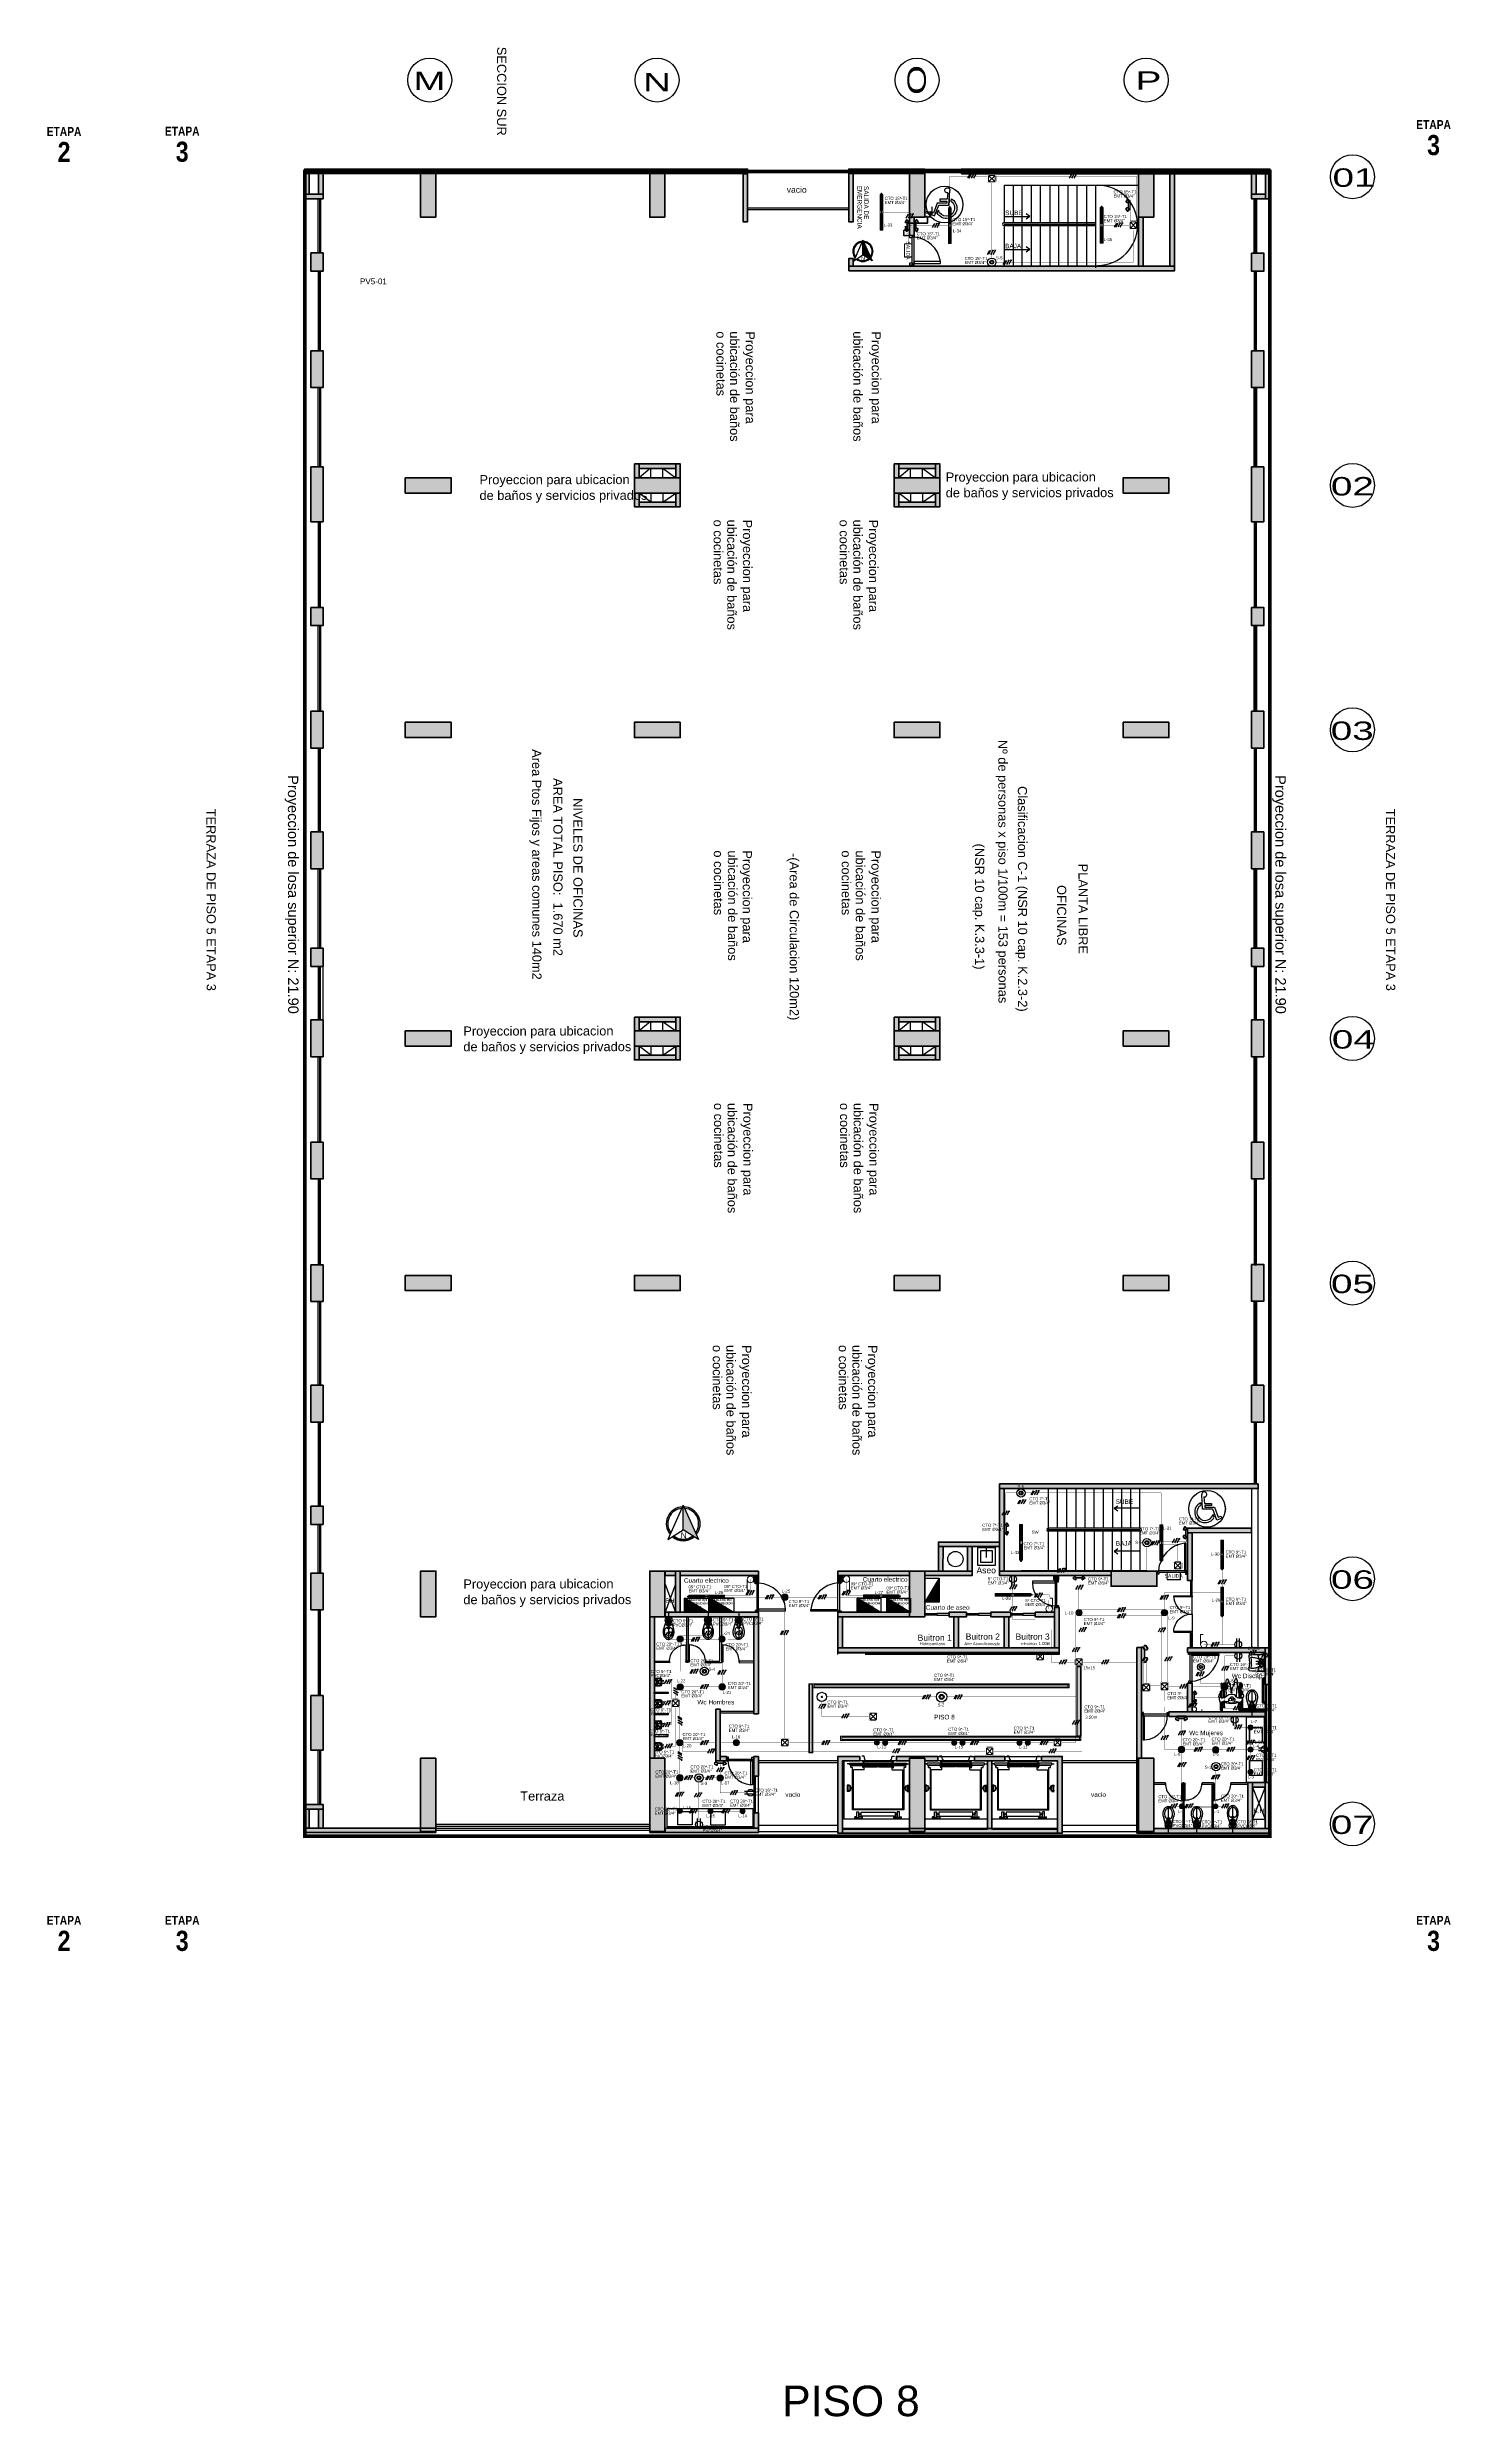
# Model space of a CAD drawing. Header units: metres. Extents: x -692 to 1029, y -233 to 3386.
# Drawn here: x 983.5 to 1029.5, y 2455.9 to 2533.5 of the extents above; entities that cross this region are included whole.
import ezdxf
from ezdxf.enums import TextEntityAlignment as Align
from ezdxf.lldxf.tags import DXFTag

# ---------------------------------------------------------------- set-up
doc = ezdxf.new("R2010")
doc.units = ezdxf.units.M
for name, pattern in [('CENTER2', [28.575, 19.05, -3.175, 3.175, -3.175]), ('CONTINUA', [0]), ('DASHED2', [9.525, 6.35, -3.175]), ('HIDDEN', [9.525, 6.35, -3.175]), ('HIDDEN2', [4.7625, 3.175, -1.5875]), ('LÍNEAS_OCULTASX2', [0.75, 0.5, -0.25])]:
    doc.linetypes.add(name, pattern=pattern)
doc.layers.get('Defpoints').update_dxf_attribs({"color": 8})
for name, color, linetype in [('-ALAMBRADO', 7, 'Continuous'), ('-CN-GYD-ILUMINACION-EM', 1, 'Continuous'), ('-CN-GYD-TEXTOS', 7, 'Continuous'), ('0-amob', 251, 'Continuous'), ('1amobla', 253, 'Continuous'), ('A-columnas', 6, 'Continuous'), ('A_ACHU5', 255, 'Continuous'), ('A_METAL  PROY', 177, 'Continuous'), ('A_MUEBLES FIJOS', 252, 'Continuous'), ('AMOBLAMIENTO', 252, 'Continuous'), ('AREA LOCALES', 161, 'Continuous'), ('AREA PARQUEO', 253, 'Continuous'), ('AS_GL DETECCION_PISO 2', 7, 'Continuous'), ('ASCENSOR', 251, 'Continuous'), ('BYPASS', 7, 'Continuous'), ('CAJA DE PASO', 86, 'Continuous'), ('F-2', 253, 'Continuous'), ('GG_LAZO CONTROL DRIVERS', 82, 'Continuous'), ('GG_PISO 3', 8, 'Continuous'), ('GG_PISO 5', 8, 'Continuous'), ('H-muro', 251, 'Continuous'), ('JCA_PROYECCIONES', 1, 'HIDDEN2'), ('LUMINARIA DE EMERGENCIA', 1, 'Continuous'), ('LUMINARIA EMERGENCIA DE EMPOTRAR', 1, 'Continuous'), ('LUMINARIA LED CIRCULAR', 7, 'Continuous'), ('LUZ LED INDIRECTA', 7, 'Continuous'), ('MARCO', 4, 'Continuous'), ('MUEBLE', 253, 'Continuous'), ('NORTE', 7, 'Continuous'), ('PLO_CORONA', 251, 'Continuous'), ('SENSOR MOVIMIENTO', 3, 'Continuous'), ('T', 1, 'Continuous'), ('TB', 7, 'Continuous'), ('TEXTO 3', 3, 'Continuous')]:
    doc.layers.add(name, color=color, linetype=linetype)
for name, color, linetype, lineweight in [('-CN-GYD-LUMINARIA CINTA LED', 4, 'Continuous', 18), ('-CN-GYD-LUMINARIA LED HERMETICA', 1, 'Continuous', 5), ('-CN-GYD-TUBERIA PVC', 96, 'PVC_LINE', 25), ('-CN-GYD-TUBERÍA ILUMINACION', 5, 'Continuous', 18), ('-CN-GYD-TUBERÍA TOMACORRIENTE PVC', 86, 'Continuous', 18), ('-CN-INTERRUPTORES DE PARED', 3, 'Continuous', 20), ('_TEXTO', 7, 'Continuous', 9), ('Estructura', 250, 'Continuous', 40), ('GG_TEXTO', 7, 'Continuous', 9), ('L', 7, 'Continuous', 15), ('TEXTOS', 250, 'Continuous', 20), ('Textos 1', 7, 'Continuous', 25), ('Vidrio', 253, 'Continuous', 30)]:
    doc.layers.add(name, color=color, linetype=linetype, lineweight=lineweight)
for name, color, linetype, true_color in [('A-HATCH CONCRETO', 7, 'Continuous', 0xa8a8a8), ('HACHTCOLUMNA', 7, 'Continuous', 0x5c5c5c), ('JCA_HATCH 254', 7, 'Continuous', 0xc4c4c4), ('PROYECCION', 7, 'DASHED2', 0x474747)]:
    doc.layers.add(name, color=color, linetype=linetype, true_color=true_color)
doc.layers.add('DIM-25', color=253, linetype='Continuous', plot=False)
doc.layers.add('Muro', color=7, linetype='Continuous', lineweight=40, true_color=0x2e2e2e)
doc.styles.add('GYD', font='arial.ttf', dxfattribs={"height": 2.5})
doc.styles.add('ROMAN', font='ROMANS', dxfattribs={"width": 1.2})
doc.styles.add('STANDAR NEGRITA', font='ARIALNB.TTF', dxfattribs={"height": 0.2})
doc.styles.get("Standard").update_dxf_attribs({"font": 'arial.ttf'})
doc.styles.add('style2', font='arial.ttf', dxfattribs={"width": 1.5})
tags = doc.linetypes.add('EMT_LINE', pattern='A,0.5,-0.2,["EMT",Standard,S=0.1,R=0,X=-0.1,Y=-0.05],-0.25', length=0.95).pattern_tags.tags
tags[6] = DXFTag(74, 10)
tags = doc.linetypes.add('PVC_LINE', pattern='A,0.5,-0.2,["PVC",Standard,S=0.1,R=0,X=-0.1,Y=-0.05],-0.25', length=0.95).pattern_tags.tags
tags[6] = DXFTag(74, 10)
pattern_1 = [(180, (4.985, -38.812), (-6.00631, -10.40324), [1.50158, -10.51105]), (270, (4.2344, -38.812), (6.00631, -10.40324), [0.75079, -20.05569]), (270, (4.047, -38.812), (6.00631, -10.40324), [0.60063, -20.20584]), (270, (4.422, -38.812), (6.00631, -10.40324), [0.60063, -20.20584]), (240, (3.859, -38.812), (6.00631, -10.40324), [0.4805, -11.53212]), (300, (4.61, -38.812), (12.01262, -4e-09), [0.4805, -11.53212])]
pattern_2 = [(0, (0, 0), (0, 6.985), [5.08, -1.905]), (90, (0, 0), (-6.985, 4e-16), [5.08, -1.905])]

# ---------------------------------------------------------------- blocks, each defined once
blk = doc.blocks.new('t')
at = {"layer": 'T'}
for p, q in [((0.006, 0.03), (0.204, 0.03)), ((0.006, -0.03), (0.204, -0.03))]:
    blk.add_line(p, q, dxfattribs=at)
blk.add_circle((0.075, 0), 0.075, dxfattribs=at)
blk = doc.blocks.new('Sensor 360º_')
at = {"layer": 'SENSOR MOVIMIENTO'}
for radius in [0.113, 0.054, 0.0375]:
    blk.add_circle((0, 0), radius, dxfattribs=at)
blk = doc.blocks.new('Caja de paso')
at = {"layer": '-CN-GYD-TUBERÍA TOMACORRIENTE PVC', "const_width": 0.00173}
blk.add_lwpolyline([(-0.111, 0.067), (-0.111, -0.067, 0.414214), (-0.067, -0.111), (0.067, -0.111, 0.414214), (0.111, -0.067), (0.111, 0.067, 0.414214), (0.067, 0.111), (-0.067, 0.111, 0.414214)], format="xyb", close=True, dxfattribs=at)
at = {"layer": '-CN-GYD-TUBERÍA TOMACORRIENTE PVC'}
blk.add_lwpolyline([(-0.057, -0.082), (0.057, -0.082, 0.414214), (0.082, -0.057), (0.082, 0.057, 0.414214), (0.057, 0.082), (-0.057, 0.082, 0.414214), (-0.082, 0.057), (-0.082, -0.057, 0.414214)], format="xyb", close=True, dxfattribs=at)
at = {"layer": '-CN-GYD-TUBERÍA TOMACORRIENTE PVC', "linetype": 'LÍNEAS_OCULTASX2'}
for points in [[(-0.057, 0.057), (0.057, -0.057)], [(0.057, 0.057), (-0.057, -0.057)]]:
    blk.add_lwpolyline(points, dxfattribs=at)
at = {"layer": '-CN-GYD-TUBERÍA TOMACORRIENTE PVC'}
for centre in [(-0.057, 0.057), (0.057, 0.057), (-0.057, -0.057), (0.057, -0.057)]:
    blk.add_circle(centre, 0.00665, dxfattribs=at)
blk = doc.blocks.new('2x')
at = {"layer": '-ALAMBRADO'}
h = blk.add_hatch(color=256, dxfattribs=at)
edge = h.paths.add_edge_path()
edge.add_arc((0.08, 0.13), 0.025, 0, 360)
for p, q in [((-0.08, 0.13), (-0.23, -0.13)), ((0.08, 0.13), (-0.08, -0.13)), ((0.23, 0.13), (0.08, -0.13))]:
    blk.add_line(p, q, dxfattribs=at)
blk.add_lwpolyline([(0.28, 0.13), (0.18, 0.13)], dxfattribs=at)
blk.add_circle((0.08, 0.13), 0.025, dxfattribs=at)
blk = doc.blocks.new('*U28')
at = {"layer": '-ALAMBRADO'}
blk.add_blockref('2x', (0, 0), dxfattribs=at)
blk = doc.blocks.new('3x')
at = {"layer": '-ALAMBRADO'}
h = blk.add_hatch(color=256, dxfattribs=at)
edge = h.paths.add_edge_path()
edge.add_arc((0.08, 0.13), 0.025, 0, 360)
for p, q in [((-0.15, 0.13), (-0.3, -0.13)), ((-0.07, 0.13), (-0.22, -0.13)), ((0.08, 0.13), (-0.07, -0.13)), ((0.23, 0.13), (0.08, -0.13))]:
    blk.add_line(p, q, dxfattribs=at)
blk.add_lwpolyline([(0.28, 0.13), (0.18, 0.13)], dxfattribs=at)
blk.add_circle((0.08, 0.13), 0.025, dxfattribs=at)
blk = doc.blocks.new('*U95')
at = {"layer": '-ALAMBRADO'}
blk.add_blockref('3x', (0, 0), dxfattribs=at)
blk = doc.blocks.new('OJO DE BUEY 12W')
at = {"layer": 'JCA_HATCH 254', "transparency": 33554687}
h = blk.add_hatch(color=256, dxfattribs=at)
h.dxf.hatch_style = 1
h.paths.add_polyline_path([(-104, 0, 1), (104, 0, 1)])
h.paths.add_polyline_path([(73, 0, -1), (-73, 0, -1)], flags=16)
at = {"layer": 'LUMINARIA LED CIRCULAR', "linetype": 'EMT_LINE', "lineweight": 5, "ltscale": 10}
h = blk.add_hatch(color=256, dxfattribs=at)
h.dxf.hatch_style = 1
h.set_gradient(color1=(147, 149, 152), color2=(248, 246, 176), name='SPHERICAL')
edge = h.paths.add_edge_path()
edge.add_arc((0, 0), 72.7, 0, 360)
at = {"layer": 'LUMINARIA LED CIRCULAR', "linetype": 'Continuous', "lineweight": 5, "ltscale": 10}
for radius in [104, 72.7]:
    blk.add_circle((0, 0), radius, dxfattribs=at)
blk = doc.blocks.new('*U29')
at = {"layer": '-ALAMBRADO'}
blk.add_blockref('3x', (0, 0), dxfattribs=at)
blk = doc.blocks.new('*U35')
at = {"layer": '-CN-GYD-ILUMINACION-EM', "ltscale": 0.3}
for p, q in [((-145, 270), (-200, 170)), ((-114, 285), (-197, 136)), ((-193, 144), (-193, 144)), ((-119, 277), (-119, 277)), ((-145, -270), (-200, -170)), ((-114, -285), (-197, -136)), ((-193, -144), (-193, -144)), ((-119, -277), (-119, -277))]:
    blk.add_line(p, q, dxfattribs=at)
at = {"layer": '-CN-GYD-ILUMINACION-EM'}
for p, q in [((-104, 116), (-104, -116)), ((-94, 114), (-94, -114)), ((0, 217), (-46, 217)), ((0, 207), (-40, 207)), ((0, -217), (0, 217)), ((-46, -217), (0, -217)), ((-40, -207), (0, -207))]:
    blk.add_line(p, q, dxfattribs=at)
for points in [[(-96, 130), (-110, 138)], [(-46, 217), (-104, 116)], [(-40, 207), (-94, 114)], [(-56, 199), (-70, 208)], [(-96, -130), (-110, -138)], [(-46, -217), (-104, -116)], [(-40, -207), (-94, -114)], [(-56, -199), (-70, -208)]]:
    blk.add_lwpolyline(points, dxfattribs=at)
at = {"layer": '-CN-GYD-ILUMINACION-EM', "ltscale": 0.3}
for centre, radius, start, end in [((-183, 161), 19.1, 150.97153, 240.97153), ((-156, 211), 85.5, 240.97153, 60.97153), ((-128, 260), 19.1, 60.97153, 150.97153), ((-183, -161), 19.1, 119.02847, 209.02847), ((-156, -211), 85.5, 299.02847, 119.02847), ((-128, -260), 19.1, 209.02847, 299.02847)]:
    blk.add_arc(centre, radius, start, end, dxfattribs=at)
at = {"layer": '-CN-GYD-TEXTOS', "style": 'GYD'}
blk.add_attdef('5', (-68, -406), '', height=125, rotation=90, dxfattribs=at)
blk = doc.blocks.new('A$Cf847e5f9')
h = blk.add_hatch(color=256)
h.dxf.hatch_style = 1
h.paths.add_polyline_path([(6.6, 18), (7.1, 19.1, 0.618991), (-0.9, 0.9), (-0.5, 2, -0.58483)])
h.paths.add_polyline_path([(8.1, 19.1), (8.5, 18, -0.58483), (15.6, 2), (16.1, 0.9, 0.618991)])
at = {"true_color": 0x636466}
h = blk.add_hatch(color=251, dxfattribs=at)
h.dxf.hatch_style = 1
h.paths.add_polyline_path([(7.6, 20.2), (7.6, 4.1), (17.6, -2.4)])
h = blk.add_hatch(color=256)
h.dxf.hatch_style = 1
h.paths.add_polyline_path([(14.7, -0.5), (13.8, 0.1, -0.344197), (1.4, 0.1), (0.5, -0.5, 0.361596)])
for points in [[(-2.4, -2.4), (7.6, 4.1)], [(17.6, -2.4), (7.6, 4.1)]]:
    blk.add_lwpolyline(points)
at = {"layer": 'NORTE'}
for q in [(-2.4, -2.4), (17.6, -2.4)]:
    blk.add_line((7.6, 20.2), q, dxfattribs=at)
blk.add_lwpolyline([(7.6, 4.1), (7.6, 20.2)], dxfattribs=at)
for radius, start, end in [(11.1, 92.5879, 219.6164), (10.1, 95.4614, 216.7429), (11.1, 320.3836, 87.4121), (10.1, 323.2571, 84.5386), (10.1, 232.0134, 307.9866), (11.1, 230.2404, 309.7596)]:
    blk.add_arc((7.6, 8), radius, start, end, dxfattribs=at)
at = {"layer": 'NORTE', "insert": (5.9, 2.4), "char_height": 4, "attachment_point": 1}
blk.add_mtext_dynamic_manual_height_columns('N', width=1.323, gutter_width=12.5, heights=[0], dxfattribs=at)
blk = doc.blocks.new('*U51')
at = {"layer": '-CN-GYD-ILUMINACION-EM', "ltscale": 0.3}
for p, q in [((-145, 270), (-200, 170)), ((-114, 285), (-197, 136)), ((-193, 144), (-193, 144)), ((-119, 277), (-119, 277)), ((-145, -270), (-200, -170)), ((-114, -285), (-197, -136)), ((-193, -144), (-193, -144)), ((-119, -277), (-119, -277))]:
    blk.add_line(p, q, dxfattribs=at)
at = {"layer": '-CN-GYD-ILUMINACION-EM'}
for p, q in [((-104, 116), (-104, -116)), ((-94, 114), (-94, -114)), ((0, 217), (-46, 217)), ((0, 207), (-40, 207)), ((0, -217), (0, 217)), ((-46, -217), (0, -217)), ((-40, -207), (0, -207))]:
    blk.add_line(p, q, dxfattribs=at)
for points in [[(-96, 130), (-110, 138)], [(-46, 217), (-104, 116)], [(-40, 207), (-94, 114)], [(-56, 199), (-70, 208)], [(-96, -130), (-110, -138)], [(-46, -217), (-104, -116)], [(-40, -207), (-94, -114)], [(-56, -199), (-70, -208)]]:
    blk.add_lwpolyline(points, dxfattribs=at)
at = {"layer": '-CN-GYD-ILUMINACION-EM', "ltscale": 0.3}
for centre, radius, start, end in [((-183, 161), 19.1, 150.97153, 240.97153), ((-156, 211), 85.5, 240.97153, 60.97153), ((-128, 260), 19.1, 60.97153, 150.97153), ((-183, -161), 19.1, 119.02847, 209.02847), ((-156, -211), 85.5, 299.02847, 119.02847), ((-128, -260), 19.1, 209.02847, 299.02847)]:
    blk.add_arc(centre, radius, start, end, dxfattribs=at)
at = {"layer": '-CN-GYD-TEXTOS', "style": 'GYD'}
blk.add_attdef('5', (-68, -406), '', height=125, rotation=90, dxfattribs=at)
blk = doc.blocks.new('TB')
at = {"layer": 'TB'}
h = blk.add_hatch(color=256, dxfattribs=at)
h.dxf.hatch_style = 1
h.paths.add_polyline_path([(0.156, 0), (-0.156, 0.156), (-0.156, 0)])
blk.add_lwpolyline([(-0.156, 0.156), (0.156, 0.156), (0.156, 0), (-0.156, 0)], close=True, dxfattribs=at)
blk.add_lwpolyline([(0.156, 0), (-0.156, 0.156)], dxfattribs=at)
blk = doc.blocks.new('LUMINARIA HERMETICA 40W')
h = blk.add_hatch()
h.set_pattern_fill('SWAMP', color=252, scale=0.472938, angle=180)
h.set_pattern_definition(pattern_1)
h.paths.add_polyline_path([(-24, 55), (23, 55), (23, 585), (-24, 585)])
h = blk.add_hatch()
h.set_pattern_fill('SWAMP', color=252, scale=0.472938, angle=180)
h.set_pattern_definition(pattern_1)
h.paths.add_polyline_path([(-24, -585), (23, -585), (23, -55), (-24, -55)])
at = {"layer": '-CN-INTERRUPTORES DE PARED', "color": 1, "extrusion": (0, 0, -1)}
for p, q in [((-46, 585), (46, 585)), ((-46, 55), (-46, 585)), ((46, 585), (46, 559)), ((46, 559), (46, 55)), ((-46, -559), (-46, -55)), ((-46, -585), (-46, -559)), ((46, -585), (-46, -585)), ((46, -55), (46, -585))]:
    blk.add_line(p, q, dxfattribs=at)
at = {"layer": '-CN-INTERRUPTORES DE PARED', "color": 1}
for p, q in [((46, 55), (-46, 55)), ((0, 55), (0, -55)), ((46, -55), (46, 55)), ((-46, -55), (46, -55)), ((-16, -587), (-17, -588)), ((-17, -588), (-17, -589)), ((-17, -589), (-17, -595)), ((-17, -595), (-12, -595)), ((-15, -587), (-16, -587)), ((-12, -596), (-16, -596)), ((-16, -596), (-16, -604)), ((-16, -604), (-12, -604)), ((-16, -605), (-16, -615)), ((-12, -605), (-16, -605)), ((-16, -615), (-14, -617)), ((-13, -587), (-15, -587)), ((-14, -617), (-14, -621)), ((-14, -621), (-14, -623)), ((-14, -623), (-11, -626)), ((-13, -587), (-13, -585)), ((-13, -585), (0, -585)), ((-12, -588), (-13, -587)), ((0, -587), (-13, -587)), ((-11, -589), (-12, -588)), ((-12, -595), (-12, -596)), ((-12, -604), (-12, -605)), ((-8, -588), (-11, -589)), ((-11, -626), (0, -626)), ((-7, -588), (-8, -588)), ((-3, -587), (-7, -588)), ((0, -587), (-3, -587)), ((13, -585), (0, -585)), ((0, -587), (3, -587)), ((0, -587), (13, -587)), ((11, -626), (0, -626)), ((3, -587), (7, -588)), ((7, -588), (8, -588)), ((8, -588), (11, -589)), ((11, -589), (12, -588)), ((14, -623), (11, -626)), ((12, -588), (13, -587)), ((17, -595), (12, -595)), ((12, -595), (12, -596)), ((12, -596), (16, -596)), ((16, -604), (12, -604)), ((12, -604), (12, -605)), ((12, -605), (16, -605)), ((13, -587), (13, -585)), ((13, -587), (15, -587)), ((16, -615), (14, -617)), ((14, -617), (14, -621)), ((14, -621), (14, -623)), ((15, -587), (16, -587)), ((16, -587), (17, -588)), ((16, -596), (16, -604)), ((16, -605), (16, -615)), ((17, -588), (17, -589)), ((17, -589), (17, -595))]:
    blk.add_line(p, q, dxfattribs=at)
for points in [[(-46, 55), (-46, -55)], [(-17, -594), (-11, -594), (-8, -594), (0, -594)], [(-14, -617), (0, -617)], [(-12, -595), (0, -595)], [(-12, -596), (0, -596)], [(-12, -604), (0, -604)], [(-12, -605), (0, -605)], [(-11, -589), (-11, -595)], [(-9, -615), (-11, -617)], [(-7, -605), (-7, -615), (-9, -615), (-9, -605)], [(-8, -588), (-8, -595)], [(-8, -604), (-8, -596)], [(-7, -615), (-4, -617)], [(17, -594), (11, -594), (8, -594), (0, -594)], [(12, -595), (0, -595)], [(12, -596), (0, -596)], [(12, -604), (0, -604)], [(12, -605), (0, -605)], [(14, -617), (0, -617)], [(7, -615), (4, -617)], [(7, -605), (7, -615), (9, -615), (9, -605)], [(8, -588), (8, -595)], [(8, -604), (8, -596)], [(9, -615), (11, -617)], [(11, -589), (11, -595)]]:
    blk.add_lwpolyline(points, dxfattribs=at)
at = {"color": 1}
for points in [[(23, 55), (-24, 55), (-24, 585), (23, 585)], [(23, -585), (-24, -585), (-24, -55), (23, -55)]]:
    blk.add_lwpolyline(points, close=True, dxfattribs=at)
blk = doc.blocks.new('*U52')
at = {"layer": '-CN-GYD-ILUMINACION-EM', "ltscale": 0.3}
for p, q in [((-145, 270), (-200, 170)), ((-114, 285), (-197, 136)), ((-193, 144), (-193, 144)), ((-119, 277), (-119, 277)), ((-145, -270), (-200, -170)), ((-114, -285), (-197, -136)), ((-193, -144), (-193, -144)), ((-119, -277), (-119, -277))]:
    blk.add_line(p, q, dxfattribs=at)
at = {"layer": '-CN-GYD-ILUMINACION-EM'}
for p, q in [((-104, 116), (-104, -116)), ((-94, 114), (-94, -114)), ((0, 217), (-46, 217)), ((0, 207), (-40, 207)), ((0, -217), (0, 217)), ((-46, -217), (0, -217)), ((-40, -207), (0, -207))]:
    blk.add_line(p, q, dxfattribs=at)
for points in [[(-96, 130), (-110, 138)], [(-46, 217), (-104, 116)], [(-40, 207), (-94, 114)], [(-56, 199), (-70, 208)], [(-96, -130), (-110, -138)], [(-46, -217), (-104, -116)], [(-40, -207), (-94, -114)], [(-56, -199), (-70, -208)]]:
    blk.add_lwpolyline(points, dxfattribs=at)
at = {"layer": '-CN-GYD-ILUMINACION-EM', "ltscale": 0.3}
for centre, radius, start, end in [((-183, 161), 19.1, 150.97153, 240.97153), ((-156, 211), 85.5, 240.97153, 60.97153), ((-128, 260), 19.1, 60.97153, 150.97153), ((-183, -161), 19.1, 119.02847, 209.02847), ((-156, -211), 85.5, 299.02847, 119.02847), ((-128, -260), 19.1, 209.02847, 299.02847)]:
    blk.add_arc(centre, radius, start, end, dxfattribs=at)
at = {"layer": '-CN-GYD-TEXTOS', "style": 'GYD'}
blk.add_attdef('5', (-68, -406), '', height=125, rotation=90, dxfattribs=at)
blk = doc.blocks.new('*U53')
at = {"layer": '-CN-GYD-ILUMINACION-EM', "ltscale": 0.3}
for p, q in [((-145, 270), (-200, 170)), ((-114, 285), (-197, 136)), ((-193, 144), (-193, 144)), ((-119, 277), (-119, 277)), ((-145, -270), (-200, -170)), ((-114, -285), (-197, -136)), ((-193, -144), (-193, -144)), ((-119, -277), (-119, -277))]:
    blk.add_line(p, q, dxfattribs=at)
at = {"layer": '-CN-GYD-ILUMINACION-EM'}
for p, q in [((-104, 116), (-104, -116)), ((-94, 114), (-94, -114)), ((0, 217), (-46, 217)), ((0, 207), (-40, 207)), ((0, -217), (0, 217)), ((-46, -217), (0, -217)), ((-40, -207), (0, -207))]:
    blk.add_line(p, q, dxfattribs=at)
for points in [[(-96, 130), (-110, 138)], [(-46, 217), (-104, 116)], [(-40, 207), (-94, 114)], [(-56, 199), (-70, 208)], [(-96, -130), (-110, -138)], [(-46, -217), (-104, -116)], [(-40, -207), (-94, -114)], [(-56, -199), (-70, -208)]]:
    blk.add_lwpolyline(points, dxfattribs=at)
at = {"layer": '-CN-GYD-ILUMINACION-EM', "ltscale": 0.3}
for centre, radius, start, end in [((-183, 161), 19.1, 150.97153, 240.97153), ((-156, 211), 85.5, 240.97153, 60.97153), ((-128, 260), 19.1, 60.97153, 150.97153), ((-183, -161), 19.1, 119.02847, 209.02847), ((-156, -211), 85.5, 299.02847, 119.02847), ((-128, -260), 19.1, 209.02847, 299.02847)]:
    blk.add_arc(centre, radius, start, end, dxfattribs=at)
at = {"layer": '-CN-GYD-TEXTOS', "style": 'GYD'}
blk.add_attdef('5', (-68, -406), '', height=125, rotation=90, dxfattribs=at)
blk = doc.blocks.new('Salida_3.8W')
h = blk.add_hatch()
h.set_pattern_fill('ANGLE', color=256)
h.set_pattern_definition(pattern_2)
h.paths.add_polyline_path([(0.434, -0.01), (0.434, 0.303), (-0.434, 0.303), (-0.434, -0.01)])
h.paths.add_polyline_path([(-0.424, 0), (-0.424, 0.293), (0.424, 0.293), (0.424, 0)], flags=16)
h = blk.add_hatch()
h.set_pattern_fill('ANGLE', color=256)
h.set_pattern_definition(pattern_2)
h.paths.add_polyline_path([(0.434, -0.01), (0.434, 0.303), (-0.434, 0.303), (-0.434, -0.01)])
h.paths.add_polyline_path([(-0.424, 0), (-0.424, 0.293), (0.424, 0.293), (0.424, 0)], flags=16)
at = {"layer": 'L'}
h = blk.add_hatch(dxfattribs=at)
h.set_pattern_fill('ANGLE', color=3)
h.set_pattern_definition([(0, (-44.6785, -37.2514), (0, 6.985), [5.08, -1.905]), (90, (-44.6785, -37.2514), (-6.985, 4e-16), [5.08, -1.905])])
h.paths.add_polyline_path([(0.434, -0.01), (0.434, 0.303), (-0.434, 0.303), (-0.434, -0.01)])
h.paths.add_polyline_path([(-0.424, 0), (-0.424, 0.293), (0.424, 0.293), (0.424, 0)], flags=16)
h = blk.add_hatch(color=3, dxfattribs=at)
h.paths.add_polyline_path([(0.434, -0.01), (0.434, 0.303), (-0.434, 0.303), (-0.434, -0.01)])
h.paths.add_polyline_path([(-0.424, 0), (-0.424, 0.293), (0.424, 0.293), (0.424, 0)], flags=16)
at = {"layer": 'L', "color": 3}
for points in [[(-0.434, 0.303), (0.434, 0.303), (0.434, -0.01), (-0.434, -0.01)], [(-0.424, 0.293), (0.424, 0.293), (0.424, 0), (-0.424, 0)]]:
    blk.add_lwpolyline(points, close=True, dxfattribs=at)
at = {"layer": 'L', "color": 3, "insert": (0, 0.146, 712.661), "char_height": 0.15, "width": 0.84839, "attachment_point": 5}
blk.add_mtext('\\pxqc;SALIDA', dxfattribs=at)
blk = doc.blocks.new('*U64')
at = {"layer": '-CN-GYD-ILUMINACION-EM', "ltscale": 0.3}
for p, q in [((-145, 270), (-200, 170)), ((-114, 285), (-197, 136)), ((-193, 144), (-193, 144)), ((-119, 277), (-119, 277)), ((-145, -270), (-200, -170)), ((-114, -285), (-197, -136)), ((-193, -144), (-193, -144)), ((-119, -277), (-119, -277))]:
    blk.add_line(p, q, dxfattribs=at)
at = {"layer": '-CN-GYD-ILUMINACION-EM'}
for p, q in [((-104, 116), (-104, -116)), ((-94, 114), (-94, -114)), ((0, 217), (-46, 217)), ((0, 207), (-40, 207)), ((0, -217), (0, 217)), ((-46, -217), (0, -217)), ((-40, -207), (0, -207))]:
    blk.add_line(p, q, dxfattribs=at)
for points in [[(-96, 130), (-110, 138)], [(-46, 217), (-104, 116)], [(-40, 207), (-94, 114)], [(-56, 199), (-70, 208)], [(-96, -130), (-110, -138)], [(-46, -217), (-104, -116)], [(-40, -207), (-94, -114)], [(-56, -199), (-70, -208)]]:
    blk.add_lwpolyline(points, dxfattribs=at)
at = {"layer": '-CN-GYD-ILUMINACION-EM', "ltscale": 0.3}
for centre, radius, start, end in [((-183, 161), 19.1, 150.97153, 240.97153), ((-156, 211), 85.5, 240.97153, 60.97153), ((-128, 260), 19.1, 60.97153, 150.97153), ((-183, -161), 19.1, 119.02847, 209.02847), ((-156, -211), 85.5, 299.02847, 119.02847), ((-128, -260), 19.1, 209.02847, 299.02847)]:
    blk.add_arc(centre, radius, start, end, dxfattribs=at)
at = {"layer": '-CN-GYD-TEXTOS', "style": 'GYD'}
blk.add_attdef('5', (-68, -406), '', height=125, rotation=90, dxfattribs=at)
blk = doc.blocks.new('A$C14b492fb')
at = {"layer": '-CN-INTERRUPTORES DE PARED', "color": 3, "extrusion": (0, 0, -1)}
blk.add_lwpolyline([(0, 0.35), (0, 0), (-0.09, 0)], dxfattribs=at)
blk.add_circle((-0.11, 0.35), 0.106, dxfattribs=at)
blk = doc.blocks.new('Est etapa 3 torre')
at = {"layer": 'HACHTCOLUMNA'}
h = blk.add_hatch(color=256, dxfattribs=at)
h.paths.add_polyline_path([(1123.55, -5959.124), (1123.05, -5959.124), (1123.05, -5957.624), (1123.55, -5957.624)])
h.paths.add_polyline_path([(1116.05, -5959.124), (1115.55, -5959.124), (1115.55, -5957.624), (1116.05, -5957.624)])
h.paths.add_polyline_path([(1139.548, -5959.124), (1139.048, -5959.124), (1139.048, -5957.624), (1139.548, -5957.624)])
h.paths.add_polyline_path([(1132.05, -5959.124), (1131.55, -5959.124), (1131.55, -5957.624), (1132.05, -5957.624)])
h.paths.add_polyline_path([(1140.048, -5967.649), (1140.048, -5968.149), (1138.548, -5968.149), (1138.548, -5967.649)])
h.paths.add_polyline_path([(1124.05, -5967.649), (1124.05, -5968.149), (1122.55, -5968.149), (1122.55, -5967.649)])
h.paths.add_polyline_path([(1131.05, -5967.649), (1131.05, -5968.149), (1132.55, -5968.149), (1132.55, -5967.649)])
h.paths.add_polyline_path([(1115.05, -5967.649), (1115.05, -5968.149), (1116.55, -5968.149), (1116.55, -5967.649)])
h.paths.add_polyline_path([(1140.048, -5975.649), (1140.048, -5976.149), (1138.548, -5976.149), (1138.548, -5975.649)])
h.paths.add_polyline_path([(1124.05, -5975.649), (1124.05, -5976.149), (1122.55, -5976.149), (1122.55, -5975.649)])
h.paths.add_polyline_path([(1131.05, -5975.649), (1131.05, -5976.149), (1132.55, -5976.149), (1132.55, -5975.649)])
h.paths.add_polyline_path([(1115.05, -5975.649), (1115.05, -5976.149), (1116.55, -5976.149), (1116.55, -5975.649)])
h.paths.add_polyline_path([(1140.048, -5985.749), (1140.048, -5986.249), (1138.548, -5986.249), (1138.548, -5985.749)])
h.paths.add_polyline_path([(1124.05, -5985.749), (1124.05, -5986.249), (1122.55, -5986.249), (1122.55, -5985.749)])
h.paths.add_polyline_path([(1131.05, -5985.749), (1131.05, -5986.249), (1132.55, -5986.249), (1132.55, -5985.749)])
h.paths.add_polyline_path([(1115.05, -5985.749), (1115.05, -5986.249), (1116.55, -5986.249), (1116.55, -5985.749)])
h.paths.add_polyline_path([(1140.048, -5993.749), (1140.048, -5994.249), (1138.548, -5994.249), (1138.548, -5993.749)])
h.paths.add_polyline_path([(1124.05, -5993.749), (1124.05, -5994.249), (1122.55, -5994.249), (1122.55, -5993.749)])
h.paths.add_polyline_path([(1131.05, -5993.749), (1131.05, -5994.249), (1132.55, -5994.249), (1132.55, -5993.749)])
h.paths.add_polyline_path([(1115.05, -5993.749), (1115.05, -5994.249), (1116.55, -5994.249), (1116.55, -5993.749)])
h.paths.add_polyline_path([(1132.05, -6003.426), (1131.55, -6003.426), (1131.55, -6004.922), (1132.05, -6004.922)])
h.paths.add_polyline_path([(1138.153, -6003.424), (1139.653, -6003.424), (1139.653, -6003.924), (1138.153, -6003.924)])
h.paths.add_polyline_path([(1116.05, -6004.924), (1116.05, -6003.424), (1115.55, -6003.424), (1115.55, -6004.924)])
h.paths.add_polyline_path([(1123.55, -6004.924), (1123.55, -6003.424), (1123.05, -6003.424), (1123.05, -6004.924)])
h.paths.add_polyline_path([(1139.048, -6011.949), (1139.048, -6009.549), (1139.548, -6009.549), (1139.548, -6011.949)])
h.paths.add_polyline_path([(1131.55, -6009.549), (1131.55, -6011.949), (1132.05, -6011.949), (1132.05, -6009.549)])
h.paths.add_polyline_path([(1123.05, -6009.549), (1123.05, -6011.949), (1123.55, -6011.949), (1123.55, -6009.549)])
h.paths.add_polyline_path([(1116.05, -6009.549), (1116.05, -6011.949), (1115.55, -6011.949), (1115.55, -6009.549)])
at = {"layer": 'Estructura'}
for points in [[(1116.05, -5959.124), (1115.55, -5959.124), (1115.55, -5957.624), (1116.05, -5957.624)], [(1123.55, -5959.124), (1123.05, -5959.124), (1123.05, -5957.624), (1123.55, -5957.624)], [(1132.05, -5959.124), (1131.55, -5959.124), (1131.55, -5957.624), (1132.05, -5957.624)], [(1139.548, -5959.124), (1139.048, -5959.124), (1139.048, -5957.624), (1139.548, -5957.624)], [(1115.05, -5967.649), (1115.05, -5968.149), (1116.55, -5968.149), (1116.55, -5967.649)], [(1124.05, -5967.649), (1124.05, -5968.149), (1122.55, -5968.149), (1122.55, -5967.649)], [(1131.05, -5967.649), (1131.05, -5968.149), (1132.55, -5968.149), (1132.55, -5967.649)], [(1140.048, -5967.649), (1140.048, -5968.149), (1138.548, -5968.149), (1138.548, -5967.649)], [(1115.05, -5975.649), (1115.05, -5976.149), (1116.55, -5976.149), (1116.55, -5975.649)], [(1124.05, -5975.649), (1124.05, -5976.149), (1122.55, -5976.149), (1122.55, -5975.649)], [(1131.05, -5975.649), (1131.05, -5976.149), (1132.55, -5976.149), (1132.55, -5975.649)], [(1140.048, -5975.649), (1140.048, -5976.149), (1138.548, -5976.149), (1138.548, -5975.649)], [(1115.05, -5985.749), (1115.05, -5986.249), (1116.55, -5986.249), (1116.55, -5985.749)], [(1124.05, -5985.749), (1124.05, -5986.249), (1122.55, -5986.249), (1122.55, -5985.749)], [(1131.05, -5985.749), (1131.05, -5986.249), (1132.55, -5986.249), (1132.55, -5985.749)], [(1140.048, -5985.749), (1140.048, -5986.249), (1138.548, -5986.249), (1138.548, -5985.749)], [(1115.05, -5993.749), (1115.05, -5994.249), (1116.55, -5994.249), (1116.55, -5993.749)], [(1124.05, -5993.749), (1124.05, -5994.249), (1122.55, -5994.249), (1122.55, -5993.749)], [(1131.05, -5993.749), (1131.05, -5994.249), (1132.55, -5994.249), (1132.55, -5993.749)], [(1140.048, -5993.749), (1140.048, -5994.249), (1138.548, -5994.249), (1138.548, -5993.749)], [(1116.05, -6004.924), (1116.05, -6003.424), (1115.55, -6003.424), (1115.55, -6004.924)], [(1123.55, -6004.924), (1123.55, -6003.424), (1123.05, -6003.424), (1123.05, -6004.924)], [(1132.05, -6004.924), (1132.05, -6003.424), (1131.55, -6003.424), (1131.55, -6004.924)], [(1138.153, -6003.424), (1139.653, -6003.424), (1139.653, -6003.924), (1138.153, -6003.924)], [(1116.05, -6009.549), (1116.05, -6011.949), (1115.55, -6011.949), (1115.55, -6009.549)], [(1123.05, -6009.549), (1123.05, -6011.949), (1123.55, -6011.949), (1123.55, -6009.549)], [(1131.55, -6009.549), (1131.55, -6011.949), (1132.05, -6011.949), (1132.05, -6009.549)], [(1139.048, -6011.949), (1139.048, -6009.549), (1139.548, -6009.549), (1139.548, -6011.949)]]:
    blk.add_lwpolyline(points, close=True, dxfattribs=at)
blk = doc.blocks.new('discap')
at = {"layer": 'TEXTO 3', "color": 0, "linetype": 'Continuous'}
for p, q in [((-179169, -277469), (-179154, -277610)), ((-178353, -278322), (-178426, -278155))]:
    blk.add_line(p, q, dxfattribs=at)
blk.add_lwpolyline([(-178974, -277120), (-178946, -277498), (-178511, -277498), (-178511, -277624), (-178926, -277624), (-178926, -277730), (-178352, -277730), (-178127, -278321), (-177953, -278254), (-177909, -278371), (-178198, -278488), (-178440, -277852), (-179047, -277852), (-179102, -276980)], dxfattribs=at)
for centre, radius, start, end in [((-178951, -276970), 152, 261.2603, 183.66969), ((-178897, -278025), 619, 116.09541, 331.34503), ((-178897, -278025), 488, 121.7945, 344.57102)]:
    blk.add_arc(centre, radius, start, end, dxfattribs=at)
blk = doc.blocks.new('MARCOE-102')
for p, q in [((0, 0), (0, -2.5)), ((0, 0), (1.75, 0)), ((1.75, 0), (1.75, -0.45)), ((0, -2.5), (1.75, -2.5)), ((0.175, -0.175), (1.575, -0.175)), ((0.175, -0.175), (0.175, -2.325)), ((0.175, -2.325), (1.575, -2.325)), ((1.375, -0.45), (1.375, -0.275)), ((1.375, -0.275), (1.575, -0.275)), ((1.75, -0.45), (1.375, -0.45)), ((1.375, -2.05), (1.375, -2.225)), ((1.75, -2.05), (1.375, -2.05)), ((1.375, -2.225), (1.575, -2.225)), ((1.575, -0.275), (1.575, -0.175)), ((1.575, -2.325), (1.575, -2.225)), ((1.75, -2.5), (1.75, -2.05))]:
    blk.add_line(p, q)
at = {"layer": 'MARCO'}
blk.add_lwpolyline([(0, 0), (0, -2.5), (1.75, -2.5), (1.75, -2.05), (1.375, -2.05), (1.375, -2.225), (1.575, -2.225), (1.575, -2.325), (0.175, -2.325), (0.175, -0.175), (1.575, -0.175), (1.575, -0.275), (1.375, -0.275), (1.375, -0.45), (1.75, -0.45), (1.75, 0), (0, 0)], dxfattribs=at)
blk = doc.blocks.new('ASCENSOR')
at = {"layer": '0-amob'}
for p, q in [((-1.747, -0.512), (-1.859, -0.533)), ((-1.859, -0.533), (-1.859, -0.609)), ((-1.69, -0.498), (-1.747, -0.498)), ((-1.747, -0.498), (-1.747, -0.512)), ((-1.69, -0.564), (-1.69, -0.498)), ((-1.68, -0.564), (-1.69, -0.564))]:
    blk.add_line(p, q, dxfattribs=at)
blk.add_lwpolyline([(-1.68, -0.564), (-1.68, 0.413), (-1.69, 0.413), (-1.69, 0.347), (-1.747, 0.347), (-1.747, 0.361), (-1.859, 0.382), (-1.859, 0.458)], dxfattribs=at)
at = {"layer": 'ASCENSOR'}
for p, q in [((-1.63, -1.015), (-1.63, 0.869)), ((-1.575, 0.869), (-1.63, 0.869)), ((-1.605, 0.869), (-1.605, 0.932)), ((-1.575, 0.869), (-1.575, -1.015)), ((-1.485, 0.826), (-1.545, 0.826)), ((-1.545, 0.826), (-1.485, 0.826)), ((-1.545, -0.971), (-1.545, 0.826)), ((-1.485, 0.826), (-1.485, 0.766)), ((-0.91, 0.876), (-0.91, 0.932)), ((-0.7, 0.921), (-0.91, 0.921)), ((-0.91, 0.876), (-0.88, 0.876)), ((-0.88, 0.922), (-0.88, 0.95)), ((-0.73, 0.902), (-0.88, 0.902)), ((-0.88, 0.83), (-0.88, 0.902)), ((-0.73, 0.836), (-0.88, 0.836)), ((-0.88, 0.836), (-0.73, 0.836)), ((-0.85, 0.83), (-0.88, 0.83)), ((-0.85, 0.83), (-0.88, 0.83)), ((-0.85, 0.83), (-0.805, 0.83)), ((-0.85, 0.83), (-0.805, 0.83)), ((-0.85, 0.83), (-0.805, 0.83)), ((-0.85, 0.83), (-0.805, 0.83)), ((-0.85, 0.823), (-0.85, 0.83)), ((-0.85, 0.823), (-0.85, 0.83)), ((-0.809, 0.823), (-0.85, 0.823)), ((-0.809, 0.823), (-0.85, 0.823)), ((-0.816, 0.785), (-0.816, 0.792)), ((-0.816, 0.792), (-0.802, 0.792)), ((-0.809, 0.785), (-0.816, 0.785)), ((-0.809, 0.785), (-0.809, 0.823)), ((-0.802, 0.785), (-0.809, 0.785)), ((-0.76, 0.83), (-0.805, 0.83)), ((-0.76, 0.83), (-0.805, 0.83)), ((-0.76, 0.83), (-0.805, 0.83)), ((-0.76, 0.83), (-0.805, 0.83)), ((-0.802, 0.823), (-0.76, 0.823)), ((-0.802, 0.823), (-0.76, 0.823)), ((-0.802, 0.785), (-0.802, 0.823)), ((-0.795, 0.792), (-0.802, 0.792)), ((-0.802, 0.785), (-0.795, 0.785)), ((-0.795, 0.785), (-0.795, 0.792)), ((-0.76, 0.823), (-0.76, 0.83)), ((-0.76, 0.823), (-0.76, 0.83)), ((-0.76, 0.83), (-0.73, 0.83)), ((-0.76, 0.83), (-0.73, 0.83)), ((-0.73, 0.922), (-0.73, 0.95)), ((-0.73, 0.836), (-0.73, 0.902)), ((-0.73, 0.876), (-0.7, 0.876)), ((-0.73, 0.83), (-0.73, 0.836)), ((-0.7, 0.876), (-0.7, 0.932)), ((-1.68, 0.434), (-1.671, 0.434)), ((-1.68, 0.434), (-1.671, 0.434)), ((-1.68, 0.399), (-1.68, 0.434)), ((-1.68, 0.399), (-1.68, 0.434)), ((-1.63, 0.399), (-1.68, 0.399)), ((-1.63, 0.399), (-1.68, 0.399)), ((-1.676, 0.43), (-1.674, 0.43)), ((-1.674, 0.43), (-1.676, 0.43)), ((-1.676, 0.402), (-1.676, 0.43)), ((-1.676, 0.43), (-1.676, 0.402)), ((-1.633, 0.402), (-1.676, 0.402)), ((-1.676, 0.402), (-1.633, 0.402)), ((-1.674, 0.426), (-1.674, 0.43)), ((-1.674, 0.426), (-1.674, 0.43)), ((-1.671, 0.426), (-1.674, 0.426)), ((-1.671, 0.426), (-1.674, 0.426)), ((-1.671, 0.434), (-1.671, 0.426)), ((-1.671, 0.434), (-1.671, 0.426)), ((-1.639, 0.434), (-1.639, 0.426)), ((-1.63, 0.434), (-1.639, 0.434)), ((-1.639, 0.434), (-1.63, 0.434)), ((-1.639, 0.426), (-1.639, 0.434)), ((-1.639, 0.426), (-1.635, 0.426)), ((-1.635, 0.426), (-1.639, 0.426)), ((-1.635, 0.43), (-1.633, 0.43)), ((-1.635, 0.426), (-1.635, 0.43)), ((-1.635, 0.43), (-1.635, 0.426)), ((-1.633, 0.43), (-1.635, 0.43)), ((-1.633, 0.402), (-1.633, 0.43)), ((-1.633, 0.402), (-1.633, 0.43)), ((-1.63, 0.399), (-1.63, 0.434)), ((-1.63, 0.434), (-1.63, 0.399)), ((-1.587, 0.433), (-1.618, 0.433)), ((-1.618, 0.433), (-1.618, -0.056)), ((-1.587, -0.056), (-1.587, 0.433)), ((-1.503, 0.434), (-1.534, 0.434)), ((-1.534, -0.056), (-1.534, 0.434)), ((-1.503, -0.056), (-1.503, 0.434)), ((-1.485, 0.766), (-0.096, 0.766)), ((-1.485, 0.385), (-1.485, 0.445)), ((-1.405, 0.385), (-1.485, 0.385)), ((-1.405, 0.385), (-1.405, 0.735)), ((-0.126, 0.735), (-1.405, 0.735)), ((-0.126, 0.735), (-0.126, -0.88)), ((-0.096, 0.766), (-0.096, -0.911)), ((-0.036, 0.625), (-0.036, 0.555)), ((0.155, 0.625), (-0.036, 0.625)), ((0.155, 0.561), (-0.036, 0.561)), ((0.155, 0.555), (-0.036, 0.555)), ((-0.021, 0.485), (0.109, 0.485)), ((-0.021, -0.63), (-0.021, 0.485)), ((-0.001, 0.552), (-0.001, 0.555)), ((-0.001, 0.555), (0.041, 0.555)), ((0.038, 0.552), (-0.001, 0.552)), ((0.038, 0.491), (0.038, 0.552)), ((0.041, 0.555), (0.041, 0.491)), ((0.089, 0.555), (0.041, 0.555)), ((0.047, 0.555), (0.047, 0.491)), ((0.05, 0.491), (0.05, 0.552)), ((0.05, 0.552), (0.089, 0.552)), ((0.089, 0.552), (0.089, 0.555)), ((0.089, 0.552), (0.089, 0.555)), ((0.109, 0.485), (0.109, -0.63)), ((0.184, 0.688), (0.128, 0.688)), ((0.128, 0.625), (0.128, 0.688)), ((0.128, 0.438), (0.128, 0.555)), ((0.184, 0.438), (0.128, 0.438)), ((0.147, 0.664), (0.21, 0.664)), ((0.149, 0.463), (0.209, 0.463)), ((0.155, 0.625), (0.155, 0.555)), ((0.173, 0.689), (0.173, 0.438)), ((-1.618, -0.056), (-1.587, -0.056)), ((-1.587, -0.095), (-1.618, -0.095)), ((-1.618, -0.095), (-1.618, -0.583)), ((-1.618, -0.583), (-1.587, -0.583)), ((-1.587, -0.583), (-1.587, -0.095)), ((-1.534, -0.056), (-1.503, -0.056)), ((-1.503, -0.095), (-1.534, -0.095)), ((-1.534, -0.58), (-1.534, -0.095)), ((-1.534, -0.58), (-1.503, -0.58)), ((-1.503, -0.58), (-1.503, -0.095)), ((-1.405, -0.53), (-1.485, -0.53)), ((-1.485, -0.53), (-1.485, -0.59)), ((-1.405, -0.53), (-1.405, -0.88)), ((0.155, -0.7), (-0.036, -0.7)), ((-0.036, -0.77), (-0.036, -0.7)), ((0.155, -0.706), (-0.036, -0.706)), ((0.155, -0.77), (-0.036, -0.77)), ((0.109, -0.63), (-0.021, -0.63)), ((-0.001, -0.697), (-0.001, -0.7)), ((0.038, -0.697), (-0.001, -0.697)), ((-0.001, -0.7), (0.041, -0.7)), ((0.038, -0.636), (0.038, -0.697)), ((0.041, -0.7), (0.041, -0.636)), ((0.047, -0.7), (0.047, -0.636)), ((0.089, -0.7), (0.047, -0.7)), ((0.05, -0.636), (0.05, -0.697)), ((0.05, -0.697), (0.089, -0.697)), ((0.089, -0.697), (0.089, -0.7)), ((0.184, -0.583), (0.128, -0.583)), ((0.128, -0.583), (0.128, -0.7)), ((0.128, -0.77), (0.128, -0.833)), ((0.149, -0.609), (0.209, -0.609)), ((0.155, -0.77), (0.155, -0.7)), ((0.173, -0.834), (0.173, -0.583)), ((-1.575, -1.015), (-1.63, -1.015)), ((-1.605, -1.015), (-1.605, -1.083)), ((-1.485, -0.971), (-1.545, -0.971)), ((-0.096, -0.911), (-1.485, -0.911)), ((-1.485, -0.911), (-1.485, -0.971)), ((-0.126, -0.88), (-1.405, -0.88)), ((-0.91, -1.011), (-0.88, -1.011)), ((-0.91, -1.011), (-0.91, -1.083)), ((-0.7, -1.072), (-0.91, -1.072)), ((-0.85, -0.981), (-0.88, -0.981)), ((-0.85, -0.981), (-0.88, -0.981)), ((-0.88, -0.981), (-0.88, -1.052)), ((-0.73, -0.987), (-0.88, -0.987)), ((-0.88, -0.987), (-0.73, -0.987)), ((-0.73, -1.052), (-0.88, -1.052)), ((-0.88, -1.073), (-0.88, -1.1)), ((-0.808, -0.974), (-0.85, -0.974)), ((-0.808, -0.974), (-0.85, -0.974)), ((-0.85, -0.974), (-0.85, -0.981)), ((-0.85, -0.974), (-0.85, -0.981)), ((-0.85, -0.981), (-0.805, -0.981)), ((-0.85, -0.981), (-0.805, -0.981)), ((-0.85, -0.981), (-0.805, -0.981)), ((-0.85, -0.981), (-0.805, -0.981)), ((-0.808, -0.936), (-0.815, -0.936)), ((-0.815, -0.936), (-0.815, -0.943)), ((-0.815, -0.943), (-0.801, -0.943)), ((-0.808, -0.936), (-0.808, -0.974)), ((-0.801, -0.936), (-0.808, -0.936)), ((-0.76, -0.981), (-0.805, -0.981)), ((-0.76, -0.981), (-0.805, -0.981)), ((-0.76, -0.981), (-0.805, -0.981)), ((-0.76, -0.981), (-0.805, -0.981)), ((-0.801, -0.936), (-0.801, -0.974)), ((-0.801, -0.936), (-0.794, -0.936)), ((-0.794, -0.943), (-0.801, -0.943)), ((-0.801, -0.974), (-0.76, -0.974)), ((-0.801, -0.974), (-0.76, -0.974)), ((-0.794, -0.936), (-0.794, -0.943)), ((-0.76, -0.974), (-0.76, -0.981)), ((-0.76, -0.974), (-0.76, -0.981)), ((-0.76, -0.981), (-0.73, -0.981)), ((-0.76, -0.981), (-0.73, -0.981)), ((-0.73, -0.981), (-0.73, -0.987)), ((-0.73, -0.987), (-0.73, -1.052)), ((-0.73, -1.011), (-0.7, -1.011)), ((-0.73, -1.073), (-0.73, -1.1)), ((-0.7, -1.011), (-0.7, -1.083)), ((0.184, -0.833), (0.128, -0.833)), ((0.147, -0.809), (0.21, -0.809))]:
    blk.add_line(p, q, dxfattribs=at)
for centre, radius, start, end in [((0.044, 0.491), 0.006, 180, 270), ((0.044, 0.491), 0.003, 180, 270), ((0.044, 0.491), 0.006, 270, 0), ((0.044, 0.491), 0.003, 270, 0), ((0.044, -0.636), 0.006, 90, 180), ((0.044, -0.636), 0.003, 90, 180), ((0.044, -0.636), 0.006, 0, 90), ((0.044, -0.636), 0.003, 0, 90)]:
    blk.add_arc(centre, radius, start, end, dxfattribs=at)
at = {"layer": 'ASCENSOR', "xscale": 0.01999999999998181, "yscale": 0.01999999999998181, "zscale": 0.01999999999998181, "rotation": 270}
blk.add_blockref('MARCOE-102', (-1.63, -0.541), dxfattribs=at)
blk = doc.blocks.new('PUERTA BAÑOS')
at = {"layer": 'AMOBLAMIENTO'}
h = blk.add_hatch(color=255, dxfattribs=at)
edge = h.paths.add_edge_path()
edge.add_line((-0.008, 0.002), (-0.008, -0.628))
edge.add_arc((-0.013, -0.628), 0.005, -90, 0, ccw=False)
edge.add_line((-0.013, -0.633), (-0.033, -0.633))
edge.add_arc((-0.033, -0.628), 0.005, 180, 270, ccw=False)
edge.add_line((-0.038, -0.628), (-0.038, -0.003))
edge.add_arc((-0.032, -0.003), 0.005, 90, 180, ccw=False)
edge.add_line((-0.033, 0.002), (-0.008, 0.002))
for p, q in [((0, 0), (-0.005, 0)), ((0, -0.06), (0, 0)), ((-0.03, -0.005), (-0.03, -0.02)), ((-0.005, 0), (-0.025, 0)), ((-0.025, -0.025), (-0.005, -0.025)), ((-0.005, -0.025), (-0.005, 0)), ((-0.005, 0), (-0.005, -0.06)), ((-0.005, -0.06), (0, -0.06))]:
    blk.add_line(p, q, dxfattribs=at)
blk.add_lwpolyline([(-0.008, 0.002), (-0.008, -0.628, -0.414214), (-0.013, -0.633), (-0.033, -0.633, -0.414214), (-0.038, -0.628), (-0.038, -0.003, -0.414214), (-0.033, 0.002)], format="xyb", close=True, dxfattribs=at)
blk.add_circle((-0.022, -0.013), 0.0025, dxfattribs=at)
at = {"layer": 'AMOBLAMIENTO', "ltscale": 0.1}
blk.add_arc((-0.034, -0.026), 0.607, 177.54831, 270.14368, dxfattribs=at)
at = {"layer": 'AMOBLAMIENTO'}
for centre, start, end in [((-0.025, -0.005), 90, 180), ((-0.025, -0.02), 180, 270)]:
    blk.add_arc(centre, 0.005, start, end, dxfattribs=at)
blk = doc.blocks.new('INODORO')
at = {"layer": 'AMOBLAMIENTO'}
blk.add_hatch(color=255, dxfattribs=at).paths.add_polyline_path([(0.025, 0.05), (-0.025, 0.05), (-0.025, 0), (0.025, 0)])
at = {"layer": 'AMOBLAMIENTO', "extrusion": (-1.55665e-06, -4.47371e-06, 1)}
for p, q in [((0.103, 0.17, 13.502), (-0.103, 0.17, 13.502)), ((-0.024, 0.164, 13.502), (-0.101, 0.164, 13.502)), ((-0.051, 0.24, 13.502), (-0.089, 0.24, 13.502)), ((-0.07, 0.221, 13.502), (-0.07, 0.259, 13.502)), ((0.101, 0.164, 13.502), (0.024, 0.164, 13.502)), ((0.051, 0.24, 13.502), (0.089, 0.24, 13.502)), ((0.07, 0.221, 13.502), (0.07, 0.259, 13.502))]:
    blk.add_line(p, q, dxfattribs=at)
at = {"layer": 'AMOBLAMIENTO', "extrusion": (-1.55665e-06, -4.47371e-06, 1), "elevation": 13.502, "flags": 128}
for points in [[(0.167, 0.387), (0.084, 0.101, -0.016701), (0.083, 0.097, -0.022806), (0.08, 0.091, -0.021821), (0.078, 0.086, -0.034751), (0.072, 0.078, -0.036571), (0.065, 0.07, -0.043988), (0.056, 0.062, -0.052185), (0.043, 0.055, -0.082496), (0.021, 0.05, -0.014668), (0.017, 0.05), (-0.017, 0.05, -0.083909), (-0.04, 0.054, -0.098699), (-0.063, 0.068, -0.082496), (-0.078, 0.086, -0.052185), (-0.083, 0.099, -0.009147), (-0.084, 0.101), (-0.167, 0.387, -0.038438), (-0.177, 0.436, -0.03221), (-0.18, 0.478, -0.004356), (-0.18, 0.484, -0.034754), (-0.176, 0.528, -0.021818), (-0.17, 0.556, -0.013779), (-0.166, 0.573, -0.009024), (-0.163, 0.582, -0.022804), (-0.154, 0.603, -0.021821), (-0.144, 0.623, -0.031515), (-0.127, 0.649, -0.003233), (-0.126, 0.651, -0.036571), (-0.107, 0.672, -0.043988), (-0.081, 0.694, -0.02205), (-0.066, 0.703, -0.030103), (-0.051, 0.71, -0.082496), (-0.008, 0.72, -0.014666), (0, 0.72, -0.083908), (0.045, 0.712, -0.043384), (0.066, 0.703, -0.055079), (0.101, 0.678, -0.050815), (0.127, 0.649, -0.03155), (0.144, 0.623, -0.052186), (0.165, 0.575, -0.001468), (0.166, 0.573, -0.042516), (0.177, 0.52, -0.03221), (0.18, 0.478, -0.004357), (0.18, 0.472, -0.034752), (0.176, 0.427, -0.02182), (0.17, 0.4, -0.009707), (0.167, 0.387)], [(0, 0.67, 0.014666), (-0.005, 0.67, 0.082496), (-0.032, 0.664, 0.044795), (-0.046, 0.657, 0.007375), (-0.05, 0.654, 0.043988), (-0.07, 0.638, 0.036571), (-0.084, 0.621, 0.018877), (-0.091, 0.612, 0.015864), (-0.098, 0.601, 0.021821), (-0.106, 0.584, 0.022804), (-0.114, 0.566, 0.01791), (-0.118, 0.551, 0.004894), (-0.12, 0.545, 0.021818), (-0.125, 0.52, 0.034754), (-0.128, 0.478, 0.004356), (-0.129, 0.472, 0.03221), (-0.126, 0.434, 0.03362), (-0.118, 0.394, 0.010353), (-0.116, 0.385, 0.008488), (-0.113, 0.378)], [(0.113, 0.378, 0.000935), (0.114, 0.379, 0.017908), (0.118, 0.394, 0.004894), (0.12, 0.399, 0.02182), (0.125, 0.425, 0.034752), (0.129, 0.467, 0.004357), (0.129, 0.472, 0.03221), (0.126, 0.511, 0.033619), (0.118, 0.551, 0.010353), (0.116, 0.56, 0.052186), (0.098, 0.601, 0.015899), (0.091, 0.612, 0.066511), (0.065, 0.642, 0.040373), (0.046, 0.657, 0.058094), (0.028, 0.665, 0.083908), (0, 0.67)]]:
    blk.add_lwpolyline(points, format="xyb", dxfattribs=at)
at = {"layer": 'AMOBLAMIENTO', "linetype": 'HIDDEN', "ltscale": 0.25, "extrusion": (-1.55665e-06, -4.47371e-06, 1), "elevation": 13.502}
for points in [[(-0.12, 0.12), (0.12, 0.12)], [(0, -0.15), (0, 0.72)]]:
    blk.add_lwpolyline(points, dxfattribs=at)
at = {"layer": 'AMOBLAMIENTO', "extrusion": (-1.55665e-06, -4.47371e-06, 1), "elevation": 13.502}
blk.add_lwpolyline([(0.025, 0.05), (-0.025, 0.05), (-0.025, 0), (0.025, 0)], close=True, dxfattribs=at)
at = {"layer": 'AMOBLAMIENTO', "extrusion": (-1.55665e-06, -4.47371e-06, 1)}
for major_axis, start_param, end_param in [((0.121, -0.042), 3.962815, 6.131668), ((0.0863, -0.03), 4.528683, 5.5658)]:
    blk.add_ellipse((0, 0.438, 13.502), major_axis=major_axis, ratio=1, start_param=start_param, end_param=end_param, dxfattribs=at)
for centre, major_axis in [((-0.07, 0.24, 13.502), (0.00567, -0.00197)), ((0, 0.12, 13.502), (0.0472, -0.0164)), ((0, 0.12, 13.502), (0.0425, -0.0148)), ((0, 0.12, 13.502), (0.0331, -0.0115)), ((0.07, 0.24, 13.502), (0.00567, -0.00197))]:
    blk.add_ellipse(centre, major_axis=major_axis, ratio=1, dxfattribs=at)
blk = doc.blocks.new('DISCAPACITADO PLANTA')
for points in [[(0.126, 0.862), (0.023, 0.862), (0.024, 0.827), (0.102, 0.827)], [(0.102, 0.827), (0.114, 0.862)], [(0.102, 0.827), (0.104, 0.412)], [(0.127, 0.853), (0.162, 0.853), (0.164, 0.781), (0.156, 0.765), (0.142, 0.763), (0.125, 0.771), (0.127, 0.846), (0.124, 0.898), (0.184, 0.895)], [(0.164, 0.781), (0.195, 0.776)], [(0.327, 0.825), (0.299, 0.891), (0.263, 0.916), (0.23, 0.866), (0.208, 0.824), (0.198, 0.799), (0.193, 0.764), (0.199, 0.735), (0.198, 0.734), (0.188, 0.594), (0.192, 0.547), (0.192, 0.547), (0.182, 0.502), (0.17, 0.442)], [(0.292, 0.896), (0.291, 0.925), (0.27, 0.989), (0.252, 1.015), (0.235, 1.019), (0.208, 1.004), (0.189, 0.969), (0.182, 0.914), (0.187, 0.861), (0.195, 0.807)], [(0.293, 0.895), (0.314, 0.888), (0.325, 0.851), (0.331, 0.793), (0.359, 0.581), (0.368, 0.582), (0.38, 0.639), (0.407, 0.73), (0.433, 0.796), (0.433, 0.796), (0.462, 0.865), (0.487, 0.905), (0.511, 0.921), (0.551, 0.875), (0.561, 0.789), (0.558, 0.726)], [(0.674, 0.894), (0.554, 0.889), (0.559, 0.898), (0.564, 0.956), (0.545, 1.023), (0.529, 1.038), (0.516, 1.038), (0.495, 1.022), (0.478, 1), (0.458, 0.933), (0.46, 0.891), (0.46, 0.891), (0.455, 0.848)], [(0.554, 0.889), (0.551, 0.875)], [(0.627, 0.783), (0.56, 0.784)], [(0.627, 0.864), (0.717, 0.865)], [(0.641, 0.393), (0.639, 0.829), (0.627, 0.864), (0.628, 0.752)], [(0.639, 0.829), (0.716, 0.83), (0.716, 0.83), (0.717, 0.865)], [(0.669, 0.829), (0.672, 0.786)], [(0.674, 0.894), (0.671, 0.864)], [(-0.02, 0.529), (-0.046, 0.5), (-0.053, 0.45), (-0.032, 0.408), (-0.035, 0.39), (-0.018, 0.293), (-0.004, 0.274), (0.02, 0.264), (0.124, 0.299), (0.134, 0.309), (0.178, 0.289), (0.226, 0.284), (0.27, 0.295)], [(0.014, 0.434), (0.015, 0.481), (0.001, 0.518), (-0.001, 0.541), (-0.015, 0.545), (-0.019, 0.539), (-0.022, 0.505), (-0.035, 0.505)], [(-0.032, 0.407), (-0.017, 0.423), (0.021, 0.436), (0.051, 0.392), (0.051, 0.392), (0.111, 0.415), (0.139, 0.415), (0.139, 0.415), (0.144, 0.423), (0.173, 0.444), (0.202, 0.461), (0.225, 0.468)], [(-0.003, 0.621), (-0.002, 0.541)], [(-0.003, 0.607), (0.034, 0.607)], [(-0.001, 0.273), (0, 0)], [(0, 0.013), (0.036, 0.013)], [(0.139, 0.415), (0.138, 0.744), (0.127, 0.75), (0.113, 0.75), (0.102, 0.744)], [(0.109, 0.211), (0.108, 0.294)], [(0.125, 0.771), (0.127, 0.75)], [(0.128, 0.211), (0.128, 0.291)], [(0.128, 0.264), (0.201, 0.243), (0.288, 0.228), (0.376, 0.223), (0.499, 0.237), (0.583, 0.267)], [(0.138, 0.736), (0.199, 0.735)], [(0.192, 0.56), (0.209, 0.567), (0.219, 0.564)], [(0.698, 0.529), (0.716, 0.524), (0.716, 0.509), (0.723, 0.501), (0.738, 0.523), (0.751, 0.517), (0.764, 0.459), (0.756, 0.43), (0.724, 0.39), (0.716, 0.414), (0.699, 0.429), (0.685, 0.431), (0.65, 0.388), (0.65, 0.388), (0.631, 0.399), (0.608, 0.408), (0.581, 0.395), (0.56, 0.419), (0.536, 0.434), (0.515, 0.441), (0.515, 0.441), (0.495, 0.479), (0.453, 0.506), (0.383, 0.521), (0.335, 0.521), (0.282, 0.505), (0.214, 0.466)], [(0.315, 0.396), (0.336, 0.423), (0.358, 0.437), (0.38, 0.445), (0.404, 0.443), (0.453, 0.386), (0.474, 0.352), (0.47, 0.29), (0.438, 0.246), (0.386, 0.231), (0.353, 0.23), (0.336, 0.235), (0.314, 0.235), (0.294, 0.256), (0.274, 0.272), (0.276, 0.302), (0.281, 0.346), (0.308, 0.392), (0.322, 0.398), (0.349, 0.401), (0.38, 0.391), (0.419, 0.363), (0.44, 0.376), (0.456, 0.375)], [(0.304, 0.346), (0.278, 0.308)], [(0.298, 0.254), (0.306, 0.271)], [(0.351, 0.579), (0.336, 0.563)], [(0.338, 0.734), (0.408, 0.735)], [(0.343, 0.319), (0.368, 0.33), (0.384, 0.334)], [(0.364, 0.379), (0.396, 0.379)], [(0.412, 0.561), (0.384, 0.573)], [(0.419, 0.362), (0.403, 0.287)], [(0.549, 0.277), (0.508, 0.269), (0.464, 0.282)], [(0.531, 0.435), (0.535, 0.481), (0.535, 0.481), (0.529, 0.515), (0.529, 0.515), (0.547, 0.571), (0.555, 0.719), (0.555, 0.719), (0.56, 0.735), (0.56, 0.735), (0.604, 0.736)], [(0.724, 0.39), (0.718, 0.338), (0.687, 0.272), (0.639, 0.256), (0.539, 0.275)], [(0.639, 0.747), (0.629, 0.752), (0.614, 0.752), (0.604, 0.746), (0.605, 0.406)], [(0.611, 0.213), (0.611, 0.262)], [(0.63, 0.213), (0.63, 0.258)], [(0.69, 0.43), (0.685, 0.469), (0.698, 0.509)], [(0.697, 0.609), (0.728, 0.609)], [(0.731, 0.017), (0.7, 0.016)], [(0.728, 0.627), (0.729, 0.51)], [(0.729, 0.397), (0.731, 0.007)]]:
    blk.add_lwpolyline(points)
for points in [[(0.127, 0.846), (0.126, 0.862), (0.023, 0.862), (0.024, 0.827), (0.102, 0.827), (0.102, 0.744), (0.113, 0.75), (0.127, 0.75), (0.125, 0.771)], [(0.314, 0.888), (0.293, 0.895), (0.299, 0.891), (0.327, 0.825), (0.325, 0.851)], [(0.135, 0.211), (0.136, 0.082), (0.103, 0.082), (0.103, 0.082), (0.102, 0.211)], [(0.638, 0.084), (0.605, 0.084), (0.605, 0.084), (0.604, 0.213), (0.637, 0.213)]]:
    blk.add_lwpolyline(points, close=True)
for points in [[(0.065, 0.862), (0.065, 0.866), (0.065, 0.866, 1), (0.032, 0.866), (0.032, 0.866), (0.032, 0.862)], [(0.032, 0.827), (0.032, 0.728), (0.032, 0.728, 1), (0.066, 0.728), (0.066, 0.728), (0.065, 0.827)], [(0.708, 0.829), (0.703, 0.732), (0.703, 0.732, -1), (0.67, 0.733), (0.67, 0.733), (0.674, 0.829)], [(0.675, 0.865), (0.676, 0.871), (0.676, 0.871, -1), (0.709, 0.87), (0.709, 0.87), (0.709, 0.865)], [(0.069, 0.399), (0.068, 0.648), (0.068, 0.648, 1), (0.034, 0.647), (0.034, 0.647), (0.035, 0.416)], [(0.035, 0.269), (0.036, -0.019), (0.036, -0.019, 1), (0.071, -0.019), (0.071, -0.019), (0.07, 0.281)], [(0.698, 0.508), (0.697, 0.647), (0.697, 0.647, 1), (0.663, 0.647), (0.663, 0.647), (0.664, 0.406)], [(0.664, 0.265), (0.666, -0.02), (0.666, -0.02, 1), (0.7, -0.02), (0.7, -0.02), (0.699, 0.297)]]:
    blk.add_lwpolyline(points, format="xyb")
blk.add_lwpolyline([(0.676, 0.871), (0.675, 0.864), (0.709, 0.865), (0.709, 0.87, 1)], format="xyb", close=True)
blk = doc.blocks.new('BARANADA SANIT 02')
at = {"layer": 'A_ACHU5'}
h = blk.add_hatch(color=256, dxfattribs=at)
edge = h.paths.add_edge_path()
edge.add_arc((0.772, -0.043), 0.01, 270, 360)
edge.add_line((0.782, -0.043), (0.782, -0.02))
edge.add_line((0.782, -0.02), (0.817, -0.02))
edge.add_line((0.817, -0.02), (0.817, -0.03))
edge.add_line((0.817, -0.03), (0.818, -0.03))
edge.add_line((0.818, -0.03), (0.818, -0.059))
edge.add_arc((0.789, -0.059), 0.029, -90, 0, ccw=False)
edge.add_line((0.789, -0.088), (0.513, -0.088))
edge.add_line((0.513, -0.088), (0.011, -0.088))
edge.add_arc((0.011, -0.059), 0.029, 180, 270, ccw=False)
edge.add_line((-0.018, -0.059), (-0.018, -0.03))
edge.add_line((-0.018, -0.03), (-0.018, -0.02))
edge.add_line((-0.018, -0.02), (0.018, -0.02))
edge.add_line((0.018, -0.02), (0.018, -0.043))
edge.add_arc((0.028, -0.043), 0.01, 180, 270)
edge.add_line((0.028, -0.053), (0.513, -0.053))
edge.add_line((0.513, -0.053), (0.772, -0.053))
edge = h.paths.add_edge_path()
edge.add_arc((0.77, -0.01), 0.01, 90, 270, ccw=False)
edge.add_line((0.77, 0), (0.83, 0))
edge.add_arc((0.83, -0.01), 0.01, -90, 90, ccw=False)
edge.add_line((0.83, -0.02), (0.77, -0.02))
edge = h.paths.add_edge_path()
edge.add_arc((-0.03, -0.01), 0.01, 90, 270, ccw=False)
edge.add_line((-0.03, 0), (0.03, 0))
edge.add_arc((0.03, -0.01), 0.01, -90, 90, ccw=False)
edge.add_line((0.03, -0.02), (-0.03, -0.02))
at = {"layer": 'A_METAL  PROY'}
for points in [[(-0.03, -0.02, -1), (-0.03, 0), (0.03, 0), (0.03, 0, -1), (0.03, -0.02), (0.03, -0.02), (-0.03, -0.02)], [(0.77, -0.02, -1), (0.77, 0), (0.83, 0), (0.83, 0, -1), (0.83, -0.02), (0.83, -0.02), (0.77, -0.02)], [(0.772, -0.053, 0.414214), (0.782, -0.043), (0.782, -0.02), (0.817, -0.02), (0.817, -0.03), (0.818, -0.03), (0.818, -0.059, -0.414214), (0.789, -0.088), (0.513, -0.088), (0.011, -0.088, -0.414214), (-0.018, -0.059), (-0.018, -0.03), (-0.018, -0.02), (0.018, -0.02), (0.018, -0.043, 0.414214), (0.028, -0.053), (0.513, -0.053)]]:
    blk.add_lwpolyline(points, format="xyb", close=True, dxfattribs=at)
blk = doc.blocks.new('BARANDA SANIT MINUS')
at = {"layer": 'A_METAL  PROY'}
for points in [[(-0.053, 0.028, 0.414214), (-0.043, 0.018), (-0.02, 0.018), (-0.02, -0.017), (-0.03, -0.017), (-0.03, -0.018), (-0.059, -0.018, -0.414214), (-0.088, 0.011), (-0.088, 0.292), (-0.088, 0.789, -0.414214), (-0.059, 0.818), (-0.03, 0.818), (-0.02, 0.818), (-0.02, 0.782), (-0.043, 0.782, 0.414214), (-0.053, 0.772), (-0.053, 0.292)], [(-0.02, 0.83, -1), (0, 0.83), (0, 0.77), (0, 0.77, -1), (-0.02, 0.77), (-0.02, 0.77), (-0.02, 0.83)], [(-0.02, 0.03, -1), (0, 0.03), (0, -0.03), (0, -0.03, -1), (-0.02, -0.03), (-0.02, -0.03), (-0.02, 0.03)]]:
    blk.add_lwpolyline(points, format="xyb", close=True, dxfattribs=at)
blk = doc.blocks.new('lav discapacitados')
for p, q in [((0.135, 0.125), (0.135, 0.14)), ((0.503, 0.125), (0.503, 0.14)), ((0.038, -0.307), (0.601, -0.307)), ((0.058, -0.289), (0.319, -0.289)), ((0.183, -0.19), (0.154, -0.19)), ((0.183, -0.19), (0.183, -0.162)), ((0.183, -0.19), (0.183, -0.218)), ((0.183, -0.19), (0.211, -0.19)), ((0.215, -0.251), (0.187, -0.251)), ((0.215, -0.251), (0.215, -0.223)), ((0.215, -0.251), (0.243, -0.251)), ((0.215, -0.251), (0.215, -0.28)), ((0.267, -0.251), (0.239, -0.251)), ((0.267, -0.251), (0.267, -0.223)), ((0.267, -0.251), (0.295, -0.251)), ((0.267, -0.251), (0.267, -0.28)), ((0.319, -0.15), (0.276, -0.15)), ((0.319, -0.251), (0.291, -0.251)), ((0.319, -0.317), (0.319, -0.096)), ((0.319, -0.15), (0.319, -0.122)), ((0.319, -0.15), (0.362, -0.15)), ((0.319, -0.15), (0.319, -0.178)), ((0.319, -0.251), (0.319, -0.223)), ((0.319, -0.251), (0.348, -0.251)), ((0.319, -0.251), (0.319, -0.28)), ((0.58, -0.289), (0.319, -0.289)), ((0.371, -0.251), (0.343, -0.251)), ((0.371, -0.251), (0.371, -0.223)), ((0.371, -0.251), (0.4, -0.251)), ((0.371, -0.251), (0.371, -0.28)), ((0.424, -0.251), (0.395, -0.251)), ((0.424, -0.251), (0.424, -0.223)), ((0.424, -0.251), (0.452, -0.251)), ((0.424, -0.251), (0.424, -0.28)), ((0.456, -0.19), (0.427, -0.19)), ((0.456, -0.19), (0.456, -0.162)), ((0.456, -0.19), (0.484, -0.19)), ((0.456, -0.19), (0.456, -0.218))]:
    blk.add_line(p, q)
blk.add_lwpolyline([(0.135, 0.125, 0.057771), (0.15, -0.005, 0.071436), (0.189, -0.104, 0.106424), (0.255, -0.178, 0.158971), (0.319, -0.199, 0.158971)], format="xyb")
at = {"linetype": 'Continuous'}
for centre in [(0.183, -0.19), (0.215, -0.251), (0.267, -0.251), (0.371, -0.251), (0.424, -0.251), (0.456, -0.19)]:
    blk.add_circle(centre, 0.0174, dxfattribs=at)
for centre, radius in [((0.319, -0.15), 0.0325), ((0.319, -0.15), 0.023), ((0.319, -0.251), 0.0174)]:
    blk.add_circle(centre, radius)
for centre, radius, start, end in [((5.796, -0.307), 5.759, 175.15096, 180), ((0.097, 0.176), 0.0385, 79.48538, 175.15096), ((0.319, 1.375), 1.181, 259.48538, 280.51462), ((0.145, 0.14), 0.0102, 81.99353, 180), ((0.319, 1.375), 1.237, 261.99353, 278.00647), ((-0.066, 0.125), 0.57, 346.77455, 0), ((0.493, 0.14), 0.0102, 0, 98.00647), ((0.542, 0.176), 0.0385, 4.84904, 100.51462), ((-5.158, -0.307), 5.759, 0, 4.84904), ((5.796, -0.307), 5.748, 177.92069, 179.71619), ((0.058, -0.279), 0.0102, 179.71619, 270), ((0.062, -0.099), 0.0102, 88.96035, 177.92069), ((0.058, -0.307), 0.218, 56.42947, 88.96035), ((0.185, -0.117), 0.0102, 236.42947, 31.59131), ((0.319, -0.091), 0.109, 270, 306.13117), ((0.244, 0.012), 0.236, 306.13117, 330.43029), ((0.454, -0.117), 0.0102, 148.40869, 303.57053), ((0.124, 0.08), 0.374, 330.43029, 346.77455), ((0.58, -0.307), 0.218, 91.03965, 123.57053), ((0.576, -0.099), 0.0102, 2.07931, 91.03965), ((0.58, -0.279), 0.0102, 270, 0.28381), ((-5.158, -0.307), 5.748, 0.28381, 2.07931)]:
    blk.add_arc(centre, radius, start, end)
blk = doc.blocks.new('P8P1P161')
for p, q in [((-0.13, 0), (0.13, 0)), ((-0.13, 0), (-0.13, -0.123)), ((0.13, 0), (0.13, -0.123)), ((-0.13, -0.123), (-0.13, -0.19)), ((-0.115, -0.116), (-0.115, -0.183)), ((-0.1, -0.093), (0.1, -0.093)), ((-0.1, -0.101), (0.1, -0.101)), ((-0.08, -0.218), (0.08, -0.218)), ((-0.08, -0.24), (0.08, -0.24)), ((-0.024, -0.13), (-0.024, -0.114)), ((-0.024, -0.114), (-0.016, -0.114)), ((-0.016, -0.13), (-0.024, -0.13)), ((-0.016, -0.114), (-0.016, -0.13)), ((-0.004, -0.114), (0.004, -0.114)), ((-0.004, -0.13), (-0.004, -0.114)), ((0.004, -0.13), (-0.004, -0.13)), ((0.004, -0.114), (0.004, -0.13)), ((0.016, -0.13), (0.016, -0.114)), ((0.016, -0.114), (0.024, -0.114)), ((0.024, -0.13), (0.016, -0.13)), ((0.024, -0.114), (0.024, -0.13)), ((0.115, -0.116), (0.115, -0.183)), ((0.13, -0.123), (0.13, -0.19))]:
    blk.add_line(p, q)
blk.add_circle((0, -0.064), 0.00632)
for centre, radius, start, end in [((-0.1, -0.123), 0.03, 90, 180), ((-0.08, -0.19), 0.05, 180, 270), ((-0.1, -0.116), 0.0149, 90, 180), ((-0.08, -0.183), 0.0349, 180, 270), ((0.08, -0.183), 0.0349, 270, 0), ((0.08, -0.19), 0.05, 270, 0), ((0.1, -0.123), 0.03, 0, 90), ((0.1, -0.116), 0.0149, 0, 90)]:
    blk.add_arc(centre, radius, start, end)
at = {"style": 'ROMAN', "width": 1.2}
for tag, flags, p in [('CODIN', 3, (0.018, -0.647)), ('CODIN0', 1, (-0.032, -0.975))]:
    blk.add_attdef(tag, text='', height=0.21, dxfattribs=dict(at, flags=flags)).set_placement(p, align=Align.MIDDLE)
blk = doc.blocks.new('Caja metalica de 12')
at = {"layer": '1amobla', "linetype": 'Continuous', "ltscale": 0.3}
blk.add_lwpolyline([(-1069.691, -2855.357), (-1069.511, -2855.357), (-1069.511, -2855.537), (-1069.691, -2855.537), (-1069.691, -2855.357)], dxfattribs=at)
at = {"layer": '1amobla', "color": 7, "linetype": 'Continuous', "ltscale": 0.3, "insert": (-1069.679, -2855.397), "char_height": 0.04, "width": 0.07916, "attachment_point": 1}
blk.add_mtext('CM 12X12', dxfattribs=at)
blk = doc.blocks.new('Puerta de 65')
at = {"layer": 'JCA_HATCH 254', "true_color": 0xffffff}
h = blk.add_hatch(color=7, dxfattribs=at)
edge = h.paths.add_edge_path()
edge.add_line((3153.345, 1771.357), (3153.345, 1771.34))
edge.add_arc((3153.349, 1771.34), 0.00469, 179.99969, 269.99969)
edge.add_line((3153.349, 1771.336), (3153.363, 1771.336))
edge.add_arc((3153.363, 1771.34), 0.00469, 269.99969, 359.99969)
edge.add_line((3153.368, 1771.34), (3153.368, 1771.329))
edge.add_line((3153.368, 1771.329), (3152.77, 1771.329))
edge.add_line((3152.77, 1771.329), (3152.77, 1771.357))
edge.add_line((3152.77, 1771.357), (3153.345, 1771.357))
edge = h.paths.add_edge_path()
edge.add_line((3153.368, 1771.357), (3153.368, 1771.34))
edge.add_arc((3153.363, 1771.34), 0.00469, 269.99969, 359.99969, ccw=False)
edge.add_line((3153.363, 1771.336), (3153.349, 1771.336))
edge.add_arc((3153.349, 1771.34), 0.00469, 179.99969, 269.99969, ccw=False)
edge.add_line((3153.345, 1771.34), (3153.345, 1771.357))
edge.add_line((3153.345, 1771.357), (3153.368, 1771.357))
edge = h.paths.add_edge_path(flags=16)
edge.add_arc((3153.356, 1771.343), 0.00234, 0, 360)
h.paths.add_polyline_path([(3153.37, 1771.357), (3153.37, 1771.329), (3153.368, 1771.329), (3153.368, 1771.357)])
blk.add_hatch(color=7, dxfattribs=at).paths.add_polyline_path([(3153.37, 1771.364), (3153.37, 1771.359), (3153.314, 1771.359), (3153.314, 1771.364)])
at = {"layer": 'AMOBLAMIENTO'}
for p, q in [((3153.314, 1771.359), (3153.314, 1771.364)), ((3153.314, 1771.364), (3153.37, 1771.364)), ((3153.37, 1771.359), (3153.314, 1771.359)), ((3153.345, 1771.34), (3153.345, 1771.359)), ((3153.347, 1771.359), (3153.37, 1771.359)), ((3153.363, 1771.336), (3153.349, 1771.336))]:
    blk.add_line(p, q, dxfattribs=at)
at = {"layer": 'AMOBLAMIENTO', "linetype": 'HIDDEN', "ltscale": 0.1}
blk.add_line((3153.37, 1770.764), (3153.37, 1771.329), dxfattribs=at)
at = {"layer": 'AMOBLAMIENTO'}
blk.add_lwpolyline([(3153.37, 1771.357), (3153.37, 1771.329), (3152.77, 1771.329), (3152.77, 1771.357)], close=True, dxfattribs=at)
blk.add_circle((3153.356, 1771.343), 0.00234, dxfattribs=at)
at = {"layer": 'AMOBLAMIENTO', "ltscale": 0.1}
blk.add_arc((3153.351, 1771.344), 0.581, 181.55758, 271.89833, dxfattribs=at)
at = {"layer": 'AMOBLAMIENTO'}
for centre, start, end in [((3153.349, 1771.34), 179.99969, 269.99969), ((3153.366, 1771.34), 269.99969, 359.99969)]:
    blk.add_arc(centre, 0.00469, start, end, dxfattribs=at)
blk = doc.blocks.new('A$Ca864cd78')
at = {"layer": 'A-HATCH CONCRETO', "ltscale": 0.03}
h = blk.add_hatch(color=256, dxfattribs=at)
h.dxf.hatch_style = 1
h.paths.add_polyline_path([(11.794, 8.579), (11.794, 8.429), (12.142, 8.429), (12.142, 8.579)])
h.paths.add_polyline_path([(12.142, 8.579), (12.292, 8.579), (12.292, 7.228), (12.142, 7.228)])
h.paths.add_polyline_path([(14.853, 7.078), (14.853, 7.228), (11.794, 7.229), (11.794, 7.079)])
h.paths.add_polyline_path([(11.444, 2.455), (11.444, 7.079), (11.294, 7.079), (11.294, 2.82), (11.294, 2.455)])
h.paths.add_polyline_path([(14.853, 3.904), (14.703, 3.904), (14.703, 7.078), (14.853, 7.078)])
h.paths.add_polyline_path([(13.453, 4.054), (13.453, 2.364), (13.803, 2.365), (13.803, 2.515), (13.604, 2.514), (13.603, 4.054)])
h.paths.add_polyline_path([(14.853, 2.515), (14.703, 2.515), (14.703, 1.865), (14.853, 1.865)])
h.paths.add_polyline_path([(14.703, 2.364), (14.703, 2.365), (14.703, 2.515), (14.703, 2.514)], flags=16)
h.paths.add_polyline_path([(11.294, 0.02), (14.853, 0.02), (14.853, 0.17), (11.794, 0.17), (11.794, 0.055), (11.294, 0.055)])
h.paths.add_polyline_path([(14.703, 0.665), (14.703, 0.17), (14.853, 0.17), (14.853, 0.665)])
h.paths.add_polyline_path([(18.169, 2.515), (18.169, 2.365), (17.603, 2.365), (17.603, 0), (17.452, 0), (17.452, 2.515)])
h.paths.add_polyline_path([(20.721, 2.515), (20.721, 2.365), (20.294, 2.365), (20.294, 2.455), (19.794, 2.455), (19.794, 2.365), (19.369, 2.365), (19.369, 2.515)])
h.paths.add_polyline_path([(17.603, 0), (24.645, 0), (24.645, 0.153), (17.603, 0.153)])
h.paths.add_polyline_path([(22.921, 2.515), (22.921, 2.365), (21.921, 2.365), (21.921, 2.515)])
h.paths.add_polyline_path([(22.346, 0.153), (22.496, 0.153), (22.496, 2.365), (22.346, 2.365), (22.346, 2.367), (22.346, 0.153), (22.346, 0.153)])
h.paths.add_polyline_path([(24.121, 2.515), (24.121, 2.365), (24.645, 2.365), (24.645, 0), (24.795, 0), (24.795, 2.515)])
h.paths.add_polyline_path([(27.791, 0.155), (31.592, 0.155), (31.592, 0.005), (27.791, 0.005)])
h.paths.add_polyline_path([(27.241, 0.005), (27.241, 2.455), (27.291, 2.455), (27.291, 0.055), (27.791, 0.055), (27.791, 0.005)])
h.paths.add_polyline_path([(31.026, 1.658), (31.026, 0.155), (30.876, 0.155), (30.876, 1.658)])
h.paths.add_polyline_path([(31.026, 1.658), (31.442, 1.658), (31.442, 1.508), (31.026, 1.508)])
h.paths.add_polyline_path([(31.592, 1.658), (31.592, 0.155), (31.442, 0.155), (31.442, 1.658)])
h.paths.add_polyline_path([(28.291, 3.974), (31.442, 3.974), (31.442, 3.824), (28.291, 3.824)])
h.paths.add_polyline_path([(28.9, 4.914), (28.9, 3.974), (29.05, 3.974), (29.05, 4.914)])
h.paths.add_polyline_path([(27.24, 6.076), (27.241, 2.455), (27.391, 2.455), (27.39, 6.076)])
h.paths.add_polyline_path([(27.391, 3.974), (27.391, 3.974), (27.391, 3.824), (27.391, 3.824)], flags=17)
h.paths.add_polyline_path([(28.9, 6.066), (31.442, 6.066), (31.442, 5.916), (28.9, 5.916)])
h.paths.add_polyline_path([(31.592, 6.066), (31.592, 4.863), (31.442, 4.863), (31.442, 6.066)])
h.paths.add_polyline_path([(28.9, 9.833), (28.9, 8.274), (29.05, 8.274), (29.05, 9.833)])
h.paths.add_polyline_path([(30.995, 9.831), (28.9, 9.835), (28.9, 9.985), (30.996, 9.981)])
h.paths.add_polyline_path([(31.212, 11.429), (22.745, 11.429), (22.745, 11.279), (31.212, 11.279)])
h.paths.add_polyline_path([(22.745, 8.578), (22.745, 11.279), (22.895, 11.279), (22.895, 8.578)])
h = blk.add_hatch(color=256, dxfattribs=at)
h.dxf.hatch_style = 1
h.paths.add_polyline_path([(22.745, 9.529), (20.744, 9.529), (20.744, 9.379), (22.745, 9.379)])
h.paths.add_polyline_path([(21.844, 9.379), (21.843, 8.429), (20.294, 8.429), (20.294, 8.579), (20.743, 8.579), (20.744, 9.379), (20.894, 9.376), (20.893, 8.58), (21.693, 8.579), (21.694, 9.379)])
h = blk.add_hatch(color=256, dxfattribs=at)
h.dxf.hatch_style = 1
h.paths.add_polyline_path([(26.396, 8.58), (22.745, 8.58), (22.745, 8.43), (26.396, 8.43)])
h.paths.add_polyline_path([(21.094, 7.078), (21.094, 7.228), (21.657, 7.228), (21.657, 7.078)])
h.paths.add_polyline_path([(22.457, 7.078), (22.457, 7.228), (23.111, 7.228), (23.111, 7.078)])
h.paths.add_polyline_path([(24.545, 7.078), (24.545, 7.228), (23.911, 7.228), (23.911, 7.078)])
h.paths.add_polyline_path([(24.695, 6.066), (24.545, 6.066), (24.545, 7.391), (24.695, 7.391)])
h.paths.add_polyline_path([(17.452, 6.066), (24.695, 6.066), (24.695, 5.916), (17.452, 5.916)])
h.paths.add_polyline_path([(23.046, 6.066), (22.896, 6.066), (22.896, 7.078), (23.046, 7.078)])
h.paths.add_polyline_path([(21.397, 6.066), (21.247, 6.066), (21.247, 7.078), (21.397, 7.078)])
h.paths.add_polyline_path([(17.453, 6.066), (17.453, 7.078), (17.603, 7.078), (17.603, 6.066)])
h.paths.add_polyline_path([(17.453, 7.078), (17.453, 7.228), (19.794, 7.228), (19.794, 7.078)])
h = blk.add_hatch(color=256, dxfattribs=at)
h.dxf.hatch_style = 1
h.paths.add_polyline_path([(24.676, 8.43), (24.526, 8.43), (24.526, 8.294), (24.676, 8.294)])
at = {"layer": 'JCA_HATCH 254'}
h = blk.add_hatch(color=256, dxfattribs=at)
h.paths.add_polyline_path([(3.794, 54.304), (3.794, 54.455), (0, 54.455), (0, 54.305)])
h.paths.add_polyline_path([(4.293, 0.02), (4.293, 0.17), (0, 0.17), (0, 0.02)])
h.paths.add_polyline_path([(0.201, 51.71), (0.201, 51.113), (0.601, 51.113), (0.601, 51.71)])
h.paths.add_polyline_path([(0.201, 48.509), (0.201, 47.306), (0.601, 47.306), (0.601, 48.509)])
h.paths.add_polyline_path([(0.201, 4.505), (0.201, 2.712), (0.601, 2.712), (0.601, 4.505)])
h.paths.add_polyline_path([(0.201, 10.703), (0.201, 10.107), (0.601, 10.107), (0.601, 10.703)])
h.paths.add_polyline_path([(0.201, 14.656), (0.201, 13.453), (0.601, 13.453), (0.601, 14.656)])
h.paths.add_polyline_path([(0.201, 22.611), (0.201, 21.408), (0.601, 21.408), (0.601, 22.611)])
h.paths.add_polyline_path([(0.201, 28.96), (0.201, 28.364), (0.601, 28.364), (0.601, 28.96)])
h.paths.add_polyline_path([(0.201, 32.763), (0.201, 31.56), (0.601, 31.56), (0.601, 32.763)])
h.paths.add_polyline_path([(0.201, 40.112), (0.201, 39.516), (0.601, 39.516), (0.601, 40.112)])
h.paths.add_polyline_path([(0.601, 53.63), (0.451, 53.63), (0.451, 54.305), (0.601, 54.305)])
h.paths.add_polyline_path([(0.15, 53.63), (0, 53.63), (0, 54.305), (0.15, 54.305)])
h.paths.add_polyline_path([(0.601, 53.63), (0.601, 53.48), (0, 53.48), (0, 53.63)])
h.paths.add_polyline_path([(0.601, 0.792), (0.451, 0.792), (0.451, 0.17), (0.601, 0.17)])
h.paths.add_polyline_path([(0.15, 0.792), (0, 0.792), (0, 0.17), (0.15, 0.17)])
h.paths.add_polyline_path([(0.601, 0.792), (0.601, 0.942), (0, 0.942), (0, 0.792)])
h.paths.add_polyline_path([(0.201, 7.308), (0.201, 8.511), (0.601, 8.511), (0.601, 7.308)])
h.paths.add_polyline_path([(0.201, 18.604), (0.201, 17.401), (0.601, 17.401), (0.601, 18.604)])
h.paths.add_polyline_path([(0.201, 26.611), (0.201, 25.408), (0.601, 25.408), (0.601, 26.611)])
h.paths.add_polyline_path([(0.201, 36.711), (0.201, 35.508), (0.601, 35.508), (0.601, 36.711)])
h.paths.add_polyline_path([(0.201, 44.711), (0.201, 42.912), (0.601, 42.912), (0.601, 44.711)])
h = blk.add_hatch(color=256, dxfattribs=at)
h.paths.add_polyline_path([(14.499, 54.454), (11.294, 54.454), (11.294, 54.304), (14.349, 54.304), (14.349, 52.731), (14.499, 52.731)])
h.paths.add_polyline_path([(11.294, 54.305), (11.294, 54.455), (4.294, 54.455), (4.294, 54.305)])
h = blk.add_hatch(color=256, dxfattribs=at)
h.paths.add_polyline_path([(28.316, 51.275), (28.466, 51.275), (28.466, 54.305), (31.595, 54.305), (31.595, 54.455), (28.316, 54.454)])
h.paths.add_polyline_path([(27.791, 54.454), (27.791, 54.304), (28.316, 54.304), (28.316, 54.454)])
h.paths.add_polyline_path([(21.494, 54.304), (21.494, 54.454), (27.791, 54.454), (27.791, 54.304)])
h.paths.add_polyline_path([(27.791, 51.275), (27.641, 51.275), (27.641, 51.273), (27.791, 51.273)])
h.paths.add_polyline_path([(27.441, 51.275), (27.291, 51.275), (27.291, 52.879), (27.441, 52.879)])
h.paths.add_polyline_path([(17.807, 51.123), (17.807, 51.273), (28.466, 51.273), (28.466, 51.123)])
h.paths.add_polyline_path([(19.944, 52.277), (19.794, 52.277), (19.794, 52.879), (19.944, 52.879)])
h.paths.add_polyline_path([(17.807, 54.305), (17.807, 54.455), (20.294, 54.454), (20.294, 54.304)])
h.paths.add_polyline_path([(17.957, 54.305), (17.807, 54.305), (17.807, 52.731), (17.957, 52.731)])
h.paths.add_polyline_path([(17.957, 51.275), (17.807, 51.275), (17.807, 51.526), (17.957, 51.526)])
h = blk.add_hatch(color=256, dxfattribs=at)
h.paths.add_polyline_path([(30.995, 53.63), (31.145, 53.63), (31.145, 54.305), (30.995, 54.305)])
h.paths.add_polyline_path([(30.995, 51.708), (30.995, 51.111), (31.395, 51.111), (31.395, 51.708)])
h.paths.add_polyline_path([(30.995, 48.509), (30.995, 47.306), (31.395, 47.306), (31.395, 48.509)])
h.paths.add_polyline_path([(30.995, 14.656), (30.995, 13.453), (31.395, 13.453), (31.395, 14.656)])
h.paths.add_polyline_path([(30.995, 22.611), (30.995, 21.408), (31.395, 21.408), (31.395, 22.611)])
h.paths.add_polyline_path([(30.995, 28.961), (30.995, 28.364), (31.395, 28.364), (31.395, 28.961)])
h.paths.add_polyline_path([(30.995, 32.763), (30.995, 31.56), (31.395, 31.56), (31.395, 32.763)])
h.paths.add_polyline_path([(30.995, 40.112), (30.995, 39.516), (31.395, 39.516), (31.395, 40.112)])
edge = h.paths.add_edge_path(flags=17)
edge.add_line((30.995, 44.355), (30.995, 43.855))
edge.add_line((30.995, 43.855), (30.995, 44.355))
h.paths.add_polyline_path([(30.995, 44.711), (30.995, 42.912), (31.395, 42.912), (31.395, 44.711)])
h.paths.add_polyline_path([(30.995, 36.711), (30.995, 35.508), (31.395, 35.508), (31.395, 36.711)])
h.paths.add_polyline_path([(30.995, 18.611), (30.995, 17.408), (31.395, 17.408), (31.395, 18.611)])
h.paths.add_polyline_path([(31.445, 53.48), (31.445, 53.63), (30.995, 53.63), (30.995, 53.48)])
h.paths.add_polyline_path([(31.445, 53.48), (31.595, 53.48), (31.595, 54.305), (31.445, 54.305)])
h.paths.add_polyline_path([(30.995, 26.611), (30.995, 25.408), (31.395, 25.408), (31.395, 26.611)])
h = blk.add_hatch(color=256, dxfattribs=at)
h.paths.add_polyline_path([(10.794, 44.805), (10.944, 44.805), (10.944, 44.355), (10.794, 44.355)])
h.paths.add_polyline_path([(10.944, 44.805), (10.944, 44.655), (12.144, 44.655), (12.144, 44.805)])
h.paths.add_polyline_path([(12.144, 44.805), (12.294, 44.805), (12.294, 44.355), (12.144, 44.355)])
h.paths.add_polyline_path([(19.294, 44.805), (19.444, 44.805), (19.444, 44.355), (19.294, 44.355)])
h.paths.add_polyline_path([(19.444, 44.805), (19.444, 44.655), (20.644, 44.655), (20.644, 44.805)])
h.paths.add_polyline_path([(20.644, 44.805), (20.794, 44.805), (20.794, 44.355), (20.644, 44.355)])
h.paths.add_polyline_path([(10.944, 43.405), (10.794, 43.405), (10.794, 43.855), (10.944, 43.855)])
h.paths.add_polyline_path([(12.144, 43.405), (12.294, 43.405), (12.294, 43.855), (12.144, 43.855)])
h.paths.add_polyline_path([(10.944, 43.405), (10.944, 43.555), (12.144, 43.555), (12.144, 43.405)])
h.paths.add_polyline_path([(19.444, 43.405), (19.294, 43.405), (19.294, 43.855), (19.444, 43.855)])
h.paths.add_polyline_path([(20.644, 43.405), (20.794, 43.405), (20.794, 43.855), (20.644, 43.855)])
h.paths.add_polyline_path([(19.444, 43.405), (19.444, 43.555), (20.644, 43.555), (20.644, 43.405)])
h.paths.add_polyline_path([(10.794, 26.705), (10.944, 26.705), (10.944, 26.255), (10.794, 26.255)])
h.paths.add_polyline_path([(10.944, 26.705), (10.944, 26.555), (12.144, 26.555), (12.144, 26.705)])
h.paths.add_polyline_path([(12.144, 26.705), (12.294, 26.705), (12.294, 26.255), (12.144, 26.255)])
h.paths.add_polyline_path([(19.294, 26.705), (19.444, 26.705), (19.444, 26.255), (19.294, 26.255)])
h.paths.add_polyline_path([(19.444, 26.705), (19.444, 26.555), (20.644, 26.555), (20.644, 26.705)])
h.paths.add_polyline_path([(20.644, 26.705), (20.794, 26.705), (20.794, 26.255), (20.644, 26.255)])
h.paths.add_polyline_path([(10.944, 25.305), (10.794, 25.305), (10.794, 25.755), (10.944, 25.755)])
h.paths.add_polyline_path([(12.144, 25.305), (12.294, 25.305), (12.294, 25.755), (12.144, 25.755)])
h.paths.add_polyline_path([(10.944, 25.305), (10.944, 25.455), (12.144, 25.455), (12.144, 25.305)])
h.paths.add_polyline_path([(19.444, 25.305), (19.294, 25.305), (19.294, 25.755), (19.444, 25.755)])
h.paths.add_polyline_path([(20.644, 25.305), (20.794, 25.305), (20.794, 25.755), (20.644, 25.755)])
h.paths.add_polyline_path([(19.444, 25.305), (19.444, 25.455), (20.644, 25.455), (20.644, 25.305)])
at = {"layer": 'JCA_HATCH 254', "linetype": 'Continuous', "ltscale": 0.3, "transparency": 33554687}
h = blk.add_hatch(color=256, dxfattribs=at)
h.dxf.hatch_style = 1
h.paths.add_polyline_path([(14.853, 8.578), (12.292, 8.578), (12.292, 8.428), (14.853, 8.428)])
h = blk.add_hatch(color=256, dxfattribs=at)
h.dxf.hatch_style = 1
h.paths.add_polyline_path([(19.794, 8.578), (17.453, 8.578), (17.453, 8.428), (19.794, 8.428)])
h = blk.add_hatch(color=256, dxfattribs=at)
h.dxf.hatch_style = 1
h.paths.add_polyline_path([(14.703, 8.428), (14.703, 8.228), (14.853, 8.228), (14.853, 8.428)])
h = blk.add_hatch(color=256, dxfattribs=at)
h.dxf.hatch_style = 1
h.paths.add_polyline_path([(17.453, 8.428), (17.453, 8.228), (17.603, 8.228), (17.603, 8.428)])
at = {"layer": '1amobla', "linetype": 'Continuous', "ltscale": 0.3}
for p, q in [((0.601, 26.611), (0.601, 28.364)), ((20.721, 2.515), (21.921, 2.515)), ((22.921, 2.515), (24.121, 2.515))]:
    blk.add_line(p, q, dxfattribs=at)
at = {"layer": '1amobla', "linetype": 'CENTER2', "ltscale": 0.3}
for p, q in [((24.341, 11.28), (24.341, 8.581)), ((24.641, 9.98), (24.641, 11.28)), ((24.941, 11.28), (24.941, 9.98)), ((25.241, 11.28), (25.241, 9.98)), ((25.541, 11.28), (25.541, 9.98)), ((25.841, 9.98), (25.841, 11.28)), ((26.141, 11.28), (26.141, 9.98)), ((26.441, 11.28), (26.441, 9.98)), ((26.741, 11.28), (26.741, 9.98)), ((27.041, 9.98), (27.041, 11.28)), ((27.341, 9.98), (27.341, 11.28)), ((24.641, 9.88), (24.641, 8.581)), ((24.941, 8.581), (24.941, 9.88)), ((25.241, 8.581), (25.241, 9.88)), ((25.541, 8.581), (25.541, 9.88)), ((25.841, 9.88), (25.841, 8.581)), ((26.141, 8.581), (26.141, 9.88)), ((26.441, 8.581), (26.441, 9.88)), ((26.741, 8.581), (26.741, 9.88)), ((27.041, 9.88), (27.042, 8.579)), ((27.341, 9.88), (27.341, 8.581))]:
    blk.add_line(p, q, dxfattribs=at)
at = {"layer": '1amobla', "linetype": 'Continuous', "ltscale": 0.3}
for points in [[(20.294, 53.06), (20.474, 53.06), (20.474, 52.88), (20.294, 52.88), (20.294, 53.06)], [(20.294, 53.06), (20.474, 53.06), (20.474, 52.88), (20.294, 52.88), (20.294, 53.06)], [(19.614, 52.452), (19.794, 52.452), (19.794, 52.272), (19.614, 52.272), (19.614, 52.452)], [(19.614, 52.452), (19.794, 52.452), (19.794, 52.272), (19.614, 52.272), (19.614, 52.452)]]:
    blk.add_lwpolyline(points, dxfattribs=at)
at = {"layer": 'A-columnas'}
for p, q in [((29.025, 8.274), (29.025, 7.774)), ((29.025, 6.066), (29.025, 6.566))]:
    blk.add_line(p, q, dxfattribs=at)
at = {"layer": 'AMOBLAMIENTO'}
blk.add_line((22.31, 9.323), (22.31, 9.026), dxfattribs=at)
for points in [[(22.604, 9.349), (22.604, 8.759), (22.036, 8.759), (22.036, 9.349)], [(22.506, 9.251), (22.506, 8.857), (22.134, 8.857), (22.134, 9.251)], [(12.555, 7.078), (12.554, 5.581), (12.504, 5.581), (12.504, 5.631), (12.504, 5.631), (12.505, 7.078)], [(13.642, 7.078), (13.641, 5.58), (13.122, 5.58), (13.122, 5.63), (13.591, 5.63), (13.592, 7.078)], [(11.936, 5.58), (11.444, 5.581), (11.444, 5.632), (11.579, 5.632), (11.579, 5.632), (11.936, 5.631)], [(14.226, 5.58), (14.703, 5.581), (14.703, 5.632), (14.583, 5.632), (14.583, 5.632), (14.226, 5.631)], [(11.893, 4.619), (11.893, 4.569), (11.443, 4.569), (11.443, 4.619)], [(11.893, 3.919), (11.893, 3.869), (11.443, 3.869), (11.443, 3.919)], [(11.893, 3.169), (11.893, 3.219), (11.443, 3.219), (11.443, 3.169)], [(31.417, 1.674), (31.417, 3.799), (30.817, 3.799), (30.817, 1.674)], [(30.912, 2.979), (31.35, 2.979), (31.35, 3.446), (30.912, 3.446)], [(30.917, 1.903), (31.355, 1.903), (31.355, 2.37), (30.917, 2.37)], [(28.174, 1.653), (27.791, 1.652), (27.791, 1.602), (27.791, 1.602), (27.791, 1.602), (28.174, 1.603)], [(28.793, 0.155), (28.792, 1.653), (28.742, 1.653), (28.742, 1.603), (28.742, 1.603), (28.743, 0.155)], [(29.743, 0.155), (29.742, 1.653), (29.374, 1.653), (29.374, 1.603), (29.692, 1.603), (29.693, 0.155)], [(30.876, 1.653), (30.316, 1.652), (30.316, 1.602), (30.708, 1.602), (30.708, 1.602), (30.876, 1.603)], [(14.668, 0.206), (11.864, 0.206), (11.864, 0.806), (14.668, 0.806)], [(12.684, 0.71), (12.684, 0.273), (12.217, 0.273), (12.217, 0.71)], [(13.759, 0.705), (13.759, 0.268), (13.292, 0.268), (13.292, 0.705)]]:
    blk.add_lwpolyline(points, close=True, dxfattribs=at)
at = {"layer": 'AREA LOCALES'}
blk.add_lwpolyline([(19.794, 0.132), (19.794, 2.365), (17.603, 2.365), (17.603, 0.132)], close=True, dxfattribs=at)
for points, elevation in [([(22.346, 0.132), (22.346, 2.365), (20.294, 2.365), (20.294, 0.132)], -1316.434), ([(24.645, 0.132), (24.645, 2.365), (22.496, 2.365), (22.496, 0.132)], 1207.545)]:
    blk.add_lwpolyline(points, close=True, dxfattribs=dict(at, elevation=elevation))
at = {"layer": 'AREA PARQUEO'}
for p, q in [((22.89, 53.93), (22.89, 52.705)), ((22.89, 53.93), (27.291, 53.93)), ((23.19, 53.93), (23.19, 52.705)), ((23.49, 52.705), (23.49, 53.93)), ((23.79, 52.705), (23.79, 53.93)), ((24.09, 52.705), (24.09, 53.93)), ((24.39, 53.93), (24.39, 52.705)), ((24.69, 52.705), (24.69, 53.93)), ((24.99, 51.273), (24.99, 53.93)), ((25.29, 51.273), (25.29, 53.93)), ((25.59, 53.93), (25.59, 51.273)), ((25.89, 53.93), (25.89, 51.226)), ((22.89, 52.705), (25.89, 52.705)), ((22.89, 52.655), (25.89, 52.655)), ((22.89, 52.605), (22.89, 51.273)), ((22.89, 52.605), (25.89, 52.605)), ((23.19, 52.605), (23.19, 51.273)), ((23.49, 51.273), (23.49, 52.605)), ((23.79, 51.273), (23.79, 52.605)), ((24.09, 51.273), (24.09, 52.605)), ((24.39, 52.605), (24.39, 51.273)), ((24.69, 51.273), (24.69, 52.605)), ((27.341, 9.98), (24.341, 9.98)), ((27.341, 9.93), (24.341, 9.93)), ((27.341, 9.88), (24.341, 9.88))]:
    blk.add_line(p, q, dxfattribs=at)
blk.add_circle((20.944, 53.293), 0.6, dxfattribs=at)
blk.add_circle((20.944, 53.293), 0.6, dxfattribs=at)
for centre, start, end in [((22.89, 52.655), 90, 270), ((24.341, 9.93), 90, 270), ((27.341, 9.93), 270, 90)]:
    blk.add_arc(centre, 0.05, start, end, dxfattribs=at)
at = {"layer": 'AS_GL DETECCION_PISO 2', "linetype": 'Continuous', "lineweight": 50}
for points in [[(20.384, 52.88), (20.384, 52.68), (19.86, 52.68)], [(19.86, 52.68), (19.73, 52.68), (19.73, 52.452)]]:
    blk.add_lwpolyline(points, dxfattribs=at)
at = {"layer": 'Defpoints', "ltscale": 5, "const_width": 0.12}
blk.add_lwpolyline([(0, 54.38), (31.592, 54.38), (31.592, -0.095), (0, -0.095)], close=True, dxfattribs=at)
at = {"layer": 'DIM-25'}
for centre, radius, start, end in [((19.874, 51.281), 0.948, 8.99518, 85.66354), ((28.93, 8.513), 0.987, 97.89449, 175.43143), ((17.527, 7.227), 0.966, 94.40154, 174.68396), ((24.57, 8.193), 0.751, 180.044, 269.48672), ((28.95, 5.947), 0.984, 272.11711, 352.25228), ((27.445, 3.85), 0.796, 273.38635, 3.13201), ((14.677, 2.404), 0.824, 182.27406, 264.77034)]:
    blk.add_arc(centre, radius, start, end, dxfattribs=at)
at = {"layer": 'F-2'}
for points in [[(19.878, 52.209), (19.796, 52.209), (19.796, 52.277), (19.946, 52.277), (19.946, 52.226), (19.878, 52.226), (19.878, 52.209)], [(19.929, 52.284), (19.929, 52.277), (19.813, 52.277), (19.813, 52.284)], [(19.878, 51.378), (19.796, 51.378), (19.796, 51.311), (19.946, 51.311), (19.946, 51.361), (19.878, 51.361), (19.878, 51.378)], [(19.929, 51.294), (19.929, 51.311), (19.813, 51.311), (19.813, 51.294)], [(27.896, 8.579), (27.909, 8.579), (27.909, 8.492), (27.896, 8.492)], [(27.959, 8.541), (27.959, 8.479), (27.909, 8.479), (27.909, 8.591), (27.947, 8.591), (27.947, 8.541), (27.959, 8.541)], [(28.833, 8.541), (28.833, 8.479), (28.883, 8.479), (28.883, 8.591), (28.845, 8.591), (28.845, 8.541), (28.833, 8.541)], [(28.896, 8.579), (28.883, 8.579), (28.883, 8.492), (28.896, 8.492)], [(14.803, 8.165), (14.741, 8.165), (14.741, 8.216), (14.854, 8.216), (14.854, 8.178), (14.803, 8.178), (14.803, 8.165)], [(14.754, 8.228), (14.754, 8.216), (14.841, 8.216), (14.841, 8.228)], [(14.841, 8.228), (14.841, 8.216), (14.754, 8.216), (14.754, 8.228)], [(17.503, 8.177), (17.565, 8.177), (17.565, 8.228), (17.453, 8.228), (17.453, 8.19), (17.503, 8.19), (17.503, 8.177)], [(24.614, 8.23), (24.676, 8.23), (24.676, 8.281), (24.564, 8.281), (24.564, 8.243), (24.614, 8.243), (24.614, 8.23)], [(24.576, 8.294), (24.576, 8.281), (24.664, 8.281), (24.664, 8.294)], [(14.803, 7.292), (14.741, 7.292), (14.741, 7.241), (14.854, 7.241), (14.854, 7.279), (14.803, 7.279), (14.803, 7.292)], [(14.754, 7.228), (14.754, 7.241), (14.841, 7.241), (14.841, 7.228)], [(14.841, 7.228), (14.841, 7.241), (14.754, 7.241), (14.754, 7.228)], [(17.503, 7.279), (17.565, 7.279), (17.565, 7.228), (17.453, 7.228), (17.453, 7.266), (17.503, 7.266), (17.503, 7.279)], [(24.614, 7.455), (24.676, 7.455), (24.676, 7.404), (24.564, 7.404), (24.564, 7.442), (24.614, 7.442), (24.614, 7.455)], [(24.576, 7.391), (24.576, 7.404), (24.664, 7.404), (24.664, 7.391)], [(28.987, 5.853), (28.925, 5.853), (28.925, 5.903), (29.037, 5.903), (29.037, 5.865), (28.987, 5.865), (28.987, 5.853)], [(29.025, 5.916), (29.025, 5.903), (28.937, 5.903), (28.937, 5.916)], [(28.987, 4.977), (28.925, 4.977), (28.925, 4.926), (29.037, 4.926), (29.037, 4.964), (28.987, 4.964), (28.987, 4.977)], [(29.025, 4.914), (29.025, 4.926), (28.937, 4.926), (28.937, 4.914)], [(27.391, 3.855), (27.403, 3.855), (27.403, 3.943), (27.391, 3.943)], [(27.454, 3.893), (27.454, 3.955), (27.403, 3.955), (27.403, 3.843), (27.441, 3.843), (27.441, 3.893), (27.454, 3.893)], [(28.227, 3.893), (28.227, 3.955), (28.278, 3.955), (28.278, 3.843), (28.24, 3.843), (28.24, 3.893), (28.227, 3.893)], [(28.291, 3.855), (28.278, 3.855), (28.278, 3.943), (28.291, 3.943)], [(13.803, 2.384), (13.816, 2.384), (13.816, 2.471), (13.803, 2.471)], [(13.867, 2.422), (13.867, 2.484), (13.816, 2.484), (13.816, 2.372), (13.854, 2.372), (13.854, 2.422), (13.867, 2.422)], [(14.64, 2.422), (14.64, 2.484), (14.691, 2.484), (14.691, 2.372), (14.653, 2.372), (14.653, 2.422), (14.64, 2.422)], [(14.703, 2.471), (14.691, 2.471), (14.691, 2.384), (14.703, 2.384)]]:
    blk.add_lwpolyline(points, dxfattribs=at)
for points in [[(19.878, 51.361), (19.946, 51.361), (19.946, 52.226), (19.878, 52.226)], [(28.845, 8.541), (28.845, 8.591), (27.947, 8.591), (27.947, 8.541)], [(14.803, 7.279), (14.854, 7.279), (14.854, 8.178), (14.803, 8.178)], [(17.503, 7.266), (17.453, 7.266), (17.453, 8.19), (17.503, 8.19)], [(24.614, 8.243), (24.564, 8.243), (24.564, 7.442), (24.614, 7.442)], [(28.987, 5.865), (29.037, 5.865), (29.037, 4.964), (28.987, 4.964)], [(27.441, 3.893), (27.441, 3.843), (28.24, 3.843), (28.24, 3.893)], [(14.653, 2.422), (14.653, 2.372), (13.854, 2.372), (13.854, 2.422)], [(11.294, 0.095), (11.294, 0.288), (4.293, 0.288), (4.293, 0.095)], [(17.452, 0.055), (17.452, 0.248), (14.853, 0.248), (14.853, 0.055)], [(27.241, 0.055), (27.241, 0.248), (24.795, 0.248), (24.795, 0.055)]]:
    blk.add_lwpolyline(points, close=True, dxfattribs=at)
at = {"layer": 'F-2', "elevation": -2415.091}
for points in [[(20.694, 7.185), (20.694, 7.134), (20.294, 7.134), (20.294, 7.185)], [(20.694, 7.185), (20.694, 7.134), (21.094, 7.134), (21.094, 7.185)], [(22.057, 7.185), (22.057, 7.134), (21.657, 7.134), (21.657, 7.185)], [(22.057, 7.185), (22.057, 7.134), (22.457, 7.134), (22.457, 7.185)], [(23.511, 7.185), (23.511, 7.134), (23.111, 7.134), (23.111, 7.185)], [(23.511, 7.185), (23.511, 7.134), (23.911, 7.134), (23.911, 7.185)]]:
    blk.add_lwpolyline(points, close=True, dxfattribs=at)
at = {"layer": 'GG_LAZO CONTROL DRIVERS', "ltscale": 0.3}
for points in [[(19.704, 52.736), (19.704, 52.452), (19.66, 52.578), (19.704, 52.578)], [(20.53, 53.219), (20.53, 52.935), (20.486, 53.061), (20.53, 53.061)]]:
    blk.add_lwpolyline(points, dxfattribs=at)
at = {"layer": 'H-muro'}
blk.add_circle((29.536, 10.616), 0.6, dxfattribs=at)
at = {"layer": 'JCA_HATCH 254'}
for p, q in [((11.311, 44.655), (10.944, 44.355)), ((11.324, 44.355), (11.324, 44.655)), ((11.724, 44.355), (11.724, 44.655)), ((11.737, 44.655), (12.144, 44.355)), ((19.811, 44.655), (19.444, 44.355)), ((19.824, 44.355), (19.824, 44.655)), ((20.224, 44.355), (20.224, 44.655)), ((20.237, 44.655), (20.644, 44.355)), ((11.324, 43.555), (10.944, 43.855)), ((11.324, 43.855), (11.324, 43.555)), ((11.724, 43.855), (11.724, 43.555)), ((11.724, 43.555), (12.144, 43.855)), ((19.824, 43.555), (19.444, 43.855)), ((19.824, 43.855), (19.824, 43.555)), ((20.224, 43.855), (20.224, 43.555)), ((20.224, 43.555), (20.644, 43.855)), ((11.311, 26.555), (10.944, 26.255)), ((11.324, 26.255), (11.324, 26.555)), ((11.724, 26.255), (11.724, 26.555)), ((11.737, 26.555), (12.144, 26.255)), ((19.811, 26.555), (19.444, 26.255)), ((19.824, 26.255), (19.824, 26.555)), ((20.224, 26.255), (20.224, 26.555)), ((20.237, 26.555), (20.644, 26.255)), ((11.324, 25.455), (10.944, 25.755)), ((11.324, 25.755), (11.324, 25.455)), ((11.724, 25.755), (11.724, 25.455)), ((11.724, 25.455), (12.144, 25.755)), ((19.824, 25.455), (19.444, 25.755)), ((19.824, 25.755), (19.824, 25.455)), ((20.224, 25.755), (20.224, 25.455)), ((20.224, 25.455), (20.644, 25.755)), ((11.794, 8.145), (12.142, 7.229)), ((12.142, 8.145), (11.794, 7.229))]:
    blk.add_line(p, q, dxfattribs=at)
at = {"layer": 'JCA_PROYECCIONES'}
for p, q in [((0, 54.45), (0, 0.02)), ((31.592, 54.305), (31.592, 1.658)), ((0, 0.942), (0, 53.48))]:
    blk.add_line(p, q, dxfattribs=at)
at = {"layer": 'MUEBLE', "linetype": 'HIDDEN'}
for points in [[(19.946, 51.429), (19.946, 51.361), (20.811, 51.361), (20.811, 51.429)], [(28.795, 8.591), (28.845, 8.591), (28.845, 9.49), (28.795, 9.49)], [(24.564, 8.192), (24.564, 8.243), (23.82, 8.243), (23.82, 8.192)], [(14.854, 7.33), (14.854, 7.279), (15.741, 7.279), (15.741, 7.33)], [(17.453, 7.317), (17.453, 7.266), (16.565, 7.266), (16.565, 7.317)], [(29.037, 5.815), (29.037, 5.865), (29.925, 5.865), (29.925, 5.815)], [(27.492, 3.843), (27.441, 3.843), (27.441, 3.055), (27.492, 3.055)], [(14.602, 2.372), (14.653, 2.372), (14.653, 1.584), (14.602, 1.584)]]:
    blk.add_lwpolyline(points, close=True, dxfattribs=at)
at = {"layer": 'MUEBLE', "linetype": 'ByBlock'}
blk.add_arc((14.829, 7.264), 0.914, 4.1508, 88.46456, dxfattribs=at)
at = {"layer": 'Muro'}
for points in [[(14.499, 54.304), (14.499, 54.455), (0, 54.455), (0, 54.305)], [(0.15, 53.63), (0, 53.63), (0, 54.305), (0.15, 54.305)], [(0.601, 53.63), (0.451, 53.63), (0.451, 54.305), (0.601, 54.305)], [(14.499, 54.304), (14.349, 54.304), (14.349, 52.731), (14.499, 52.731)], [(17.807, 54.305), (17.807, 54.455), (20.294, 54.454), (20.294, 54.304)], [(17.957, 54.305), (17.807, 54.305), (17.807, 52.731), (17.957, 52.731)], [(21.494, 54.304), (21.494, 54.454), (31.592, 54.454), (31.592, 54.304)], [(28.316, 51.275), (28.466, 51.275), (28.466, 54.305), (28.316, 54.305)], [(30.995, 53.63), (31.145, 53.63), (31.145, 54.305), (30.995, 54.305)], [(31.445, 53.48), (31.595, 53.48), (31.595, 54.305), (31.445, 54.305)], [(0.601, 53.63), (0.601, 53.48), (0, 53.48), (0, 53.63)], [(31.445, 53.48), (31.445, 53.63), (30.995, 53.63), (30.995, 53.48)], [(19.944, 52.277), (19.794, 52.277), (19.794, 52.879), (19.944, 52.879)], [(27.441, 51.275), (27.291, 51.275), (27.291, 52.879), (27.441, 52.879)], [(0.201, 51.71), (0.201, 51.113), (0.601, 51.113), (0.601, 51.71)], [(17.957, 51.275), (17.807, 51.275), (17.807, 51.526), (17.957, 51.526)], [(17.807, 51.123), (17.807, 51.273), (28.466, 51.273), (28.466, 51.123)], [(30.995, 51.708), (30.995, 51.111), (31.395, 51.111), (31.395, 51.708)], [(0.201, 48.509), (0.201, 47.306), (0.601, 47.306), (0.601, 48.509)], [(30.995, 48.509), (30.995, 47.306), (31.395, 47.306), (31.395, 48.509)], [(0.201, 44.711), (0.201, 42.912), (0.601, 42.912), (0.601, 44.711)], [(10.794, 44.805), (10.944, 44.805), (10.944, 44.355), (10.794, 44.355)], [(10.944, 44.805), (10.944, 44.655), (12.144, 44.655), (12.144, 44.805)], [(12.144, 44.805), (12.294, 44.805), (12.294, 44.355), (12.144, 44.355)], [(19.294, 44.805), (19.444, 44.805), (19.444, 44.355), (19.294, 44.355)], [(19.444, 44.805), (19.444, 44.655), (20.644, 44.655), (20.644, 44.805)], [(20.644, 44.805), (20.794, 44.805), (20.794, 44.355), (20.644, 44.355)], [(30.995, 44.711), (30.995, 42.912), (31.395, 42.912), (31.395, 44.711)], [(10.944, 43.405), (10.794, 43.405), (10.794, 43.855), (10.944, 43.855)], [(10.944, 43.405), (10.944, 43.555), (12.144, 43.555), (12.144, 43.405)], [(12.144, 43.405), (12.294, 43.405), (12.294, 43.855), (12.144, 43.855)], [(19.444, 43.405), (19.294, 43.405), (19.294, 43.855), (19.444, 43.855)], [(19.444, 43.405), (19.444, 43.555), (20.644, 43.555), (20.644, 43.405)], [(20.644, 43.405), (20.794, 43.405), (20.794, 43.855), (20.644, 43.855)], [(0.201, 40.112), (0.201, 39.516), (0.601, 39.516), (0.601, 40.112)], [(0.201, 36.711), (0.201, 35.508), (0.601, 35.508), (0.601, 36.711)], [(30.995, 36.711), (30.995, 35.508), (31.395, 35.508), (31.395, 36.711)], [(0.201, 32.763), (0.201, 31.56), (0.601, 31.56), (0.601, 32.763)], [(0.201, 28.96), (0.201, 28.364), (0.601, 28.364), (0.601, 28.96)], [(0.201, 26.611), (0.201, 25.408), (0.601, 25.408), (0.601, 26.611)], [(10.794, 26.705), (10.944, 26.705), (10.944, 26.255), (10.794, 26.255)], [(10.944, 26.705), (10.944, 26.555), (12.144, 26.555), (12.144, 26.705)], [(12.144, 26.705), (12.294, 26.705), (12.294, 26.255), (12.144, 26.255)], [(19.294, 26.705), (19.444, 26.705), (19.444, 26.255), (19.294, 26.255)], [(19.444, 26.705), (19.444, 26.555), (20.644, 26.555), (20.644, 26.705)], [(20.644, 26.705), (20.794, 26.705), (20.794, 26.255), (20.644, 26.255)], [(30.995, 26.611), (30.995, 25.408), (31.395, 25.408), (31.395, 26.611)], [(10.944, 25.305), (10.794, 25.305), (10.794, 25.755), (10.944, 25.755)], [(12.144, 25.305), (12.294, 25.305), (12.294, 25.755), (12.144, 25.755)], [(19.444, 25.305), (19.294, 25.305), (19.294, 25.755), (19.444, 25.755)], [(20.644, 25.305), (20.794, 25.305), (20.794, 25.755), (20.644, 25.755)], [(10.944, 25.305), (10.944, 25.455), (12.144, 25.455), (12.144, 25.305)], [(19.444, 25.305), (19.444, 25.455), (20.644, 25.455), (20.644, 25.305)], [(0.201, 22.611), (0.201, 21.408), (0.601, 21.408), (0.601, 22.611)], [(30.995, 18.611), (30.995, 17.408), (31.395, 17.408), (31.395, 18.611)], [(0.201, 18.604), (0.201, 17.401), (0.601, 17.401), (0.601, 18.604)], [(0.201, 14.656), (0.201, 13.453), (0.601, 13.453), (0.601, 14.656)], [(31.212, 11.429), (22.745, 11.429), (22.745, 11.279), (31.212, 11.279)], [(20.894, 9.379), (20.893, 8.579), (20.743, 8.579), (20.744, 9.379)], [(22.745, 9.529), (20.744, 9.529), (20.744, 9.379), (22.745, 9.379)], [(21.844, 9.379), (21.843, 8.579), (21.693, 8.579), (21.694, 9.379)], [(30.995, 9.831), (28.9, 9.835), (28.9, 9.985), (30.996, 9.981)], [(28.9, 9.833), (28.9, 8.274), (29.05, 8.274), (29.05, 9.833)], [(11.794, 8.579), (11.794, 8.429), (12.142, 8.429), (12.142, 8.579)], [(12.142, 8.579), (12.292, 8.579), (12.292, 7.228), (12.142, 7.228)], [(21.843, 8.579), (20.294, 8.579), (20.294, 8.429), (21.843, 8.429)], [(26.396, 8.58), (22.745, 8.58), (22.745, 8.43), (26.396, 8.43)], [(0.201, 7.308), (0.201, 8.511), (0.601, 8.511), (0.601, 7.308)], [(24.676, 8.294), (24.676, 8.43), (24.526, 8.43), (24.526, 8.294)], [(11.444, 2.455), (11.444, 7.079), (11.294, 7.079), (11.294, 2.82), (11.294, 2.82), (11.294, 2.82), (11.294, 2.455), (11.294, 2.455)], [(14.853, 7.078), (14.853, 7.228), (11.794, 7.229), (11.794, 7.079)], [(14.853, 3.904), (14.703, 3.904), (14.703, 7.078), (14.853, 7.078)], [(17.453, 7.078), (17.453, 7.228), (19.794, 7.228), (19.794, 7.078)], [(17.453, 6.066), (17.453, 7.078), (17.603, 7.078), (17.603, 6.066)], [(21.094, 7.078), (21.094, 7.228), (21.657, 7.228), (21.657, 7.078)], [(24.695, 6.066), (24.545, 6.066), (24.545, 7.391), (24.695, 7.391)], [(17.452, 6.066), (24.695, 6.066), (24.695, 5.916), (17.452, 5.916)], [(27.24, 6.076), (27.241, 2.455), (27.391, 2.455), (27.39, 6.076)], [(28.9, 6.066), (31.442, 6.066), (31.442, 5.916), (28.9, 5.916)], [(31.592, 6.066), (31.592, 4.863), (31.442, 4.863), (31.442, 6.066)], [(28.9, 4.914), (28.9, 3.974), (29.05, 3.974), (29.05, 4.914)], [(0.201, 4.505), (0.201, 2.712), (0.601, 2.712), (0.601, 4.505)], [(13.453, 4.054), (13.453, 2.364), (13.603, 2.364), (13.603, 4.054)], [(28.291, 3.974), (31.442, 3.974), (31.442, 3.824), (28.291, 3.824)], [(13.603, 2.364), (13.803, 2.365), (13.803, 2.515), (13.603, 2.514)], [(14.853, 2.515), (14.703, 2.515), (14.703, 1.865), (14.853, 1.865)], [(18.169, 2.515), (18.169, 2.365), (17.603, 2.365), (17.603, 0), (17.452, 0), (17.452, 2.515)], [(20.721, 2.515), (20.721, 2.365), (20.294, 2.365), (20.294, 2.455), (19.794, 2.455), (19.794, 2.365), (19.369, 2.365), (19.369, 2.515)], [(22.921, 2.515), (22.921, 2.365), (21.921, 2.365), (21.921, 2.515)], [(22.346, 0.153), (22.496, 0.153), (22.496, 0.153), (22.496, 2.365), (22.346, 2.365), (22.346, 2.367), (22.346, 2.367), (22.346, 2.367), (22.346, 0.153), (22.346, 0.153)], [(24.121, 2.515), (24.121, 2.365), (24.645, 2.365), (24.645, 0), (24.795, 0), (24.795, 2.515)], [(27.291, 0.005), (27.241, 0.004), (27.241, 2.455), (27.291, 2.455)], [(31.026, 1.658), (31.026, 0.155), (30.876, 0.155), (30.876, 1.658)], [(31.026, 1.658), (31.442, 1.658), (31.442, 1.508), (31.026, 1.508)], [(31.592, 1.658), (31.592, 0.155), (31.442, 0.155), (31.442, 1.658)], [(0.601, 0.792), (0.601, 0.942), (0, 0.942), (0, 0.792)], [(0.15, 0.792), (0, 0.792), (0, 0.17), (0.15, 0.17)], [(0.601, 0.792), (0.451, 0.792), (0.451, 0.17), (0.601, 0.17)], [(4.293, 0.02), (4.293, 0.17), (0, 0.17), (0, 0.02)], [(11.294, 0.02), (14.853, 0.02), (14.853, 0.17), (11.794, 0.17), (11.794, 0.055), (11.294, 0.055)], [(14.703, 0.665), (14.703, 0.17), (14.853, 0.17), (14.853, 0.665)], [(17.603, 0), (24.645, 0), (24.645, 0.153), (17.603, 0.153)], [(27.291, 0.005), (27.291, 0.055), (27.791, 0.055), (27.791, 0.005)], [(27.791, 0.155), (31.592, 0.155), (31.592, 0.005), (27.791, 0.005)]]:
    blk.add_lwpolyline(points, close=True, dxfattribs=at)
for points, elevation in [([(30.995, 40.112), (30.995, 39.516), (31.395, 39.516), (31.395, 40.112)], 0), ([(30.995, 32.763), (30.995, 31.56), (31.395, 31.56), (31.395, 32.763)], 0), ([(30.995, 28.961), (30.995, 28.364), (31.395, 28.364), (31.395, 28.961)], 0), ([(30.995, 22.611), (30.995, 21.408), (31.395, 21.408), (31.395, 22.611)], 0), ([(30.995, 14.656), (30.995, 13.453), (31.395, 13.453), (31.395, 14.656)], 0), ([(22.745, 8.578), (22.745, 11.279), (22.895, 11.279), (22.895, 8.578)], 1207.545), ([(0.201, 10.703), (0.201, 10.107), (0.601, 10.107), (0.601, 10.703)], 0), ([(21.397, 6.066), (21.247, 6.066), (21.247, 7.078), (21.397, 7.078)], 2415.091), ([(22.457, 7.078), (22.457, 7.228), (23.111, 7.228), (23.111, 7.078)], -2415.091), ([(23.046, 6.066), (22.896, 6.066), (22.896, 7.078), (23.046, 7.078)], 1207.545), ([(24.545, 7.078), (24.545, 7.228), (23.911, 7.228), (23.911, 7.078)], -2415.091)]:
    blk.add_lwpolyline(points, close=True, dxfattribs=dict(at, elevation=elevation))
for points in [[(14.853, 8.578), (12.292, 8.578), (12.292, 8.428), (14.853, 8.428), (14.853, 8.578)], [(19.794, 8.578), (17.453, 8.578), (17.453, 8.428), (19.794, 8.428), (19.794, 8.578)], [(14.703, 8.428), (14.703, 8.228), (14.853, 8.228), (14.853, 8.428), (14.703, 8.428)], [(17.453, 8.428), (17.453, 8.228), (17.603, 8.228), (17.603, 8.428), (17.453, 8.428)]]:
    blk.add_lwpolyline(points, dxfattribs=at)
at = {"layer": 'PROYECCION'}
for p, q in [((17.644, 2.365), (17.644, 0.455)), ((31.442, 1.508), (31.026, 0.455)), ((31.026, 1.508), (31.442, 0.455)), ((19.794, 0.455), (17.644, 0.455)), ((22.346, 0.455), (20.294, 0.455)), ((24.645, 0.455), (22.496, 0.455))]:
    blk.add_line(p, q, dxfattribs=at)
blk.add_lwpolyline([(31.026, 1.508), (31.026, 0.455), (31.442, 0.455), (31.442, 1.508)], close=True, dxfattribs=at)
blk.add_arc((25.953, 52.617), 1.312, 270.338, 89.66202, dxfattribs=at)
at = {"layer": 'Vidrio'}
blk.add_line((20.296, 54.454), (21.494, 54.454), dxfattribs=at)
for points in [[(20.294, 54.395), (20.294, 54.345), (21.491, 54.345), (21.491, 54.395)], [(0.519, 53.48), (0.519, 51.71), (0.444, 51.71), (0.444, 53.48)], [(0.481, 53.48), (0.481, 51.71), (0.444, 51.71), (0.444, 53.48)], [(17.807, 53.129), (17.807, 53.179), (14.499, 53.179), (14.499, 53.129)], [(31.15, 53.48), (31.15, 51.71), (31.075, 51.71), (31.076, 53.48)], [(31.113, 53.48), (31.113, 51.71), (31.075, 51.71), (31.076, 53.48)], [(0.519, 48.509), (0.519, 51.111), (0.444, 51.111), (0.444, 48.509)], [(0.481, 48.509), (0.481, 51.111), (0.444, 51.111), (0.444, 48.509)], [(31.15, 48.509), (31.15, 51.111), (31.075, 51.111), (31.075, 48.509)], [(31.113, 48.509), (31.113, 51.111), (31.075, 51.111), (31.075, 48.509)], [(0.519, 47.306), (0.519, 44.711), (0.444, 44.711), (0.444, 47.306)], [(0.481, 47.306), (0.481, 44.711), (0.444, 44.711), (0.444, 47.306)], [(31.15, 47.306), (31.15, 44.711), (31.075, 44.711), (31.075, 47.306)], [(31.113, 47.306), (31.113, 44.711), (31.075, 44.711), (31.075, 47.306)], [(0.519, 40.112), (0.519, 42.912), (0.444, 42.912), (0.444, 40.112)], [(0.481, 40.112), (0.481, 42.912), (0.444, 42.912), (0.444, 40.112)], [(31.15, 40.112), (31.15, 42.912), (31.075, 42.912), (31.075, 40.112)], [(31.113, 40.112), (31.113, 42.912), (31.075, 42.912), (31.075, 40.112)], [(0.519, 39.516), (0.519, 36.711), (0.444, 36.711), (0.444, 39.516)], [(0.481, 39.516), (0.481, 36.711), (0.444, 36.711), (0.444, 39.516)], [(31.15, 39.516), (31.15, 36.711), (31.075, 36.711), (31.075, 39.516)], [(31.113, 39.516), (31.113, 36.711), (31.075, 36.711), (31.075, 39.516)], [(0.519, 32.763), (0.519, 35.508), (0.444, 35.508), (0.444, 32.763)], [(0.481, 32.763), (0.481, 35.508), (0.444, 35.508), (0.444, 32.763)], [(31.15, 32.763), (31.15, 35.508), (31.075, 35.508), (31.075, 32.763)], [(31.113, 32.763), (31.113, 35.508), (31.075, 35.508), (31.075, 32.763)], [(0.519, 31.56), (0.519, 28.96), (0.444, 28.96), (0.444, 31.56)], [(0.481, 31.56), (0.481, 28.96), (0.444, 28.96), (0.444, 31.56)], [(31.15, 31.56), (31.15, 28.96), (31.075, 28.96), (31.075, 31.56)], [(31.113, 31.56), (31.113, 28.96), (31.075, 28.96), (31.075, 31.56)], [(0.519, 26.611), (0.519, 28.362), (0.444, 28.362), (0.444, 26.611)], [(0.481, 26.611), (0.481, 28.362), (0.444, 28.362), (0.444, 26.611)], [(31.15, 26.611), (31.15, 28.362), (31.075, 28.362), (31.075, 26.611)], [(31.113, 26.611), (31.113, 28.362), (31.075, 28.362), (31.075, 26.611)], [(0.519, 25.408), (0.519, 22.611), (0.444, 22.611), (0.444, 25.408)], [(0.481, 25.408), (0.481, 22.611), (0.444, 22.611), (0.444, 25.408)], [(31.15, 25.408), (31.15, 22.611), (31.075, 22.611), (31.075, 25.408)], [(31.113, 25.408), (31.113, 22.611), (31.075, 22.611), (31.075, 25.408)], [(0.519, 18.604), (0.519, 21.408), (0.444, 21.408), (0.444, 18.604)], [(0.481, 18.604), (0.481, 21.408), (0.444, 21.408), (0.444, 18.604)], [(31.15, 18.604), (31.15, 21.408), (31.075, 21.408), (31.075, 18.604)], [(31.113, 18.604), (31.113, 21.408), (31.075, 21.408), (31.075, 18.604)], [(0.519, 17.401), (0.519, 14.656), (0.444, 14.656), (0.444, 17.401)], [(0.481, 17.401), (0.481, 14.656), (0.444, 14.656), (0.444, 17.401)], [(31.15, 17.401), (31.15, 14.655), (31.075, 14.655), (31.075, 17.401)], [(31.113, 17.401), (31.113, 14.655), (31.075, 14.655), (31.075, 17.401)], [(0.519, 10.703), (0.519, 13.453), (0.444, 13.453), (0.444, 10.703)], [(0.481, 10.703), (0.481, 13.453), (0.444, 13.453), (0.444, 10.703)], [(31.15, 11.434), (31.15, 13.453), (31.075, 13.453), (31.075, 11.434)], [(31.113, 11.434), (31.113, 13.453), (31.075, 13.453), (31.075, 11.434)], [(30.995, 6.066), (31.212, 6.066), (31.212, 11.28), (30.995, 11.28)], [(0.519, 10.107), (0.519, 8.511), (0.444, 8.511), (0.444, 10.107)], [(0.481, 10.107), (0.481, 8.511), (0.444, 8.511), (0.444, 10.107)], [(29.05, 8.274), (29, 8.274), (29, 7.77), (29.05, 7.77)], [(0.519, 4.505), (0.519, 7.308), (0.444, 7.308), (0.444, 4.505)], [(0.481, 4.505), (0.481, 7.308), (0.444, 7.308), (0.444, 4.505)], [(29.05, 6.066), (29, 6.066), (29, 6.57), (29.05, 6.57)], [(31.442, 1.658), (31.492, 1.658), (31.492, 4.863), (31.442, 4.863)], [(14.703, 3.936), (14.703, 3.986), (13.603, 3.986), (13.603, 3.936)], [(0.519, 2.712), (0.519, 0.942), (0.444, 0.942), (0.444, 2.712)], [(0.481, 2.712), (0.481, 0.942), (0.444, 0.942), (0.444, 2.712)], [(17.452, 2.315), (17.452, 2.365), (14.853, 2.365), (14.853, 2.315)], [(27.241, 2.315), (27.241, 2.365), (24.795, 2.365), (24.795, 2.315)], [(14.853, 1.865), (14.703, 1.865), (14.703, 0.665), (14.853, 0.665)], [(14.753, 1.865), (14.703, 1.865), (14.703, 0.665), (14.753, 0.665)], [(4.293, 0.229), (11.294, 0.229), (11.294, 0.154), (4.293, 0.154)]]:
    blk.add_lwpolyline(points, close=True, dxfattribs=at)
at = {"xscale": -1, "rotation": 180}
blk.add_blockref('BARANADA SANIT 02', (30.622, 3.974), dxfattribs=at)
at = {"layer": '1amobla', "linetype": 'Continuous'}
for p in [(1089.985, 2908.417), (1089.305, 2907.809)]:
    blk.add_blockref('Caja metalica de 12', p, dxfattribs=at)
at = {"layer": 'A-columnas'}
blk.add_blockref('Puerta de 65', (-3124.321, -1763.594), dxfattribs=at)
at = {"layer": 'A-columnas', "xscale": -1, "rotation": 180}
blk.add_blockref('Puerta de 65', (-3124.321, 1777.934), dxfattribs=at)
at = {"layer": 'A_METAL  PROY'}
blk.add_blockref('BARANDA SANIT MINUS', (31.439, 4.269), dxfattribs=at)
at = {"layer": 'A_MUEBLES FIJOS'}
for name, p in [('DISCAPACITADO PLANTA', (29.967, 4.022)), ('INODORO', (31.009, 3.974, -13.502))]:
    blk.add_blockref(name, p, dxfattribs=at)
at = {"layer": 'AMOBLAMIENTO', "extrusion": (0, 0, -1), "zscale": -1}
for p, rotation in [((-11.91, 7.061, 13.502), 180.0000163624754), ((-13.202, 7.064, 13.502), 180.0000163624754), ((-30.378, 0.182, 13.502), 1.636247562310831e-05)]:
    blk.add_blockref('INODORO', p, dxfattribs=dict(at, rotation=rotation))
at = {"layer": 'AMOBLAMIENTO', "extrusion": (0, 0, -1), "xscale": -1, "zscale": -1}
for p, rotation in [((-14.205, 7.061, 13.502), 179.9999836375244), ((-28.276, 0.155, 13.502), 359.9999836375246), ((-29.203, 0.155, 13.502), 359.9999836375246)]:
    blk.add_blockref('INODORO', p, dxfattribs=dict(at, rotation=rotation))
at = {"layer": 'AMOBLAMIENTO', "linetype": 'HIDDEN', "ltscale": 0.0003, "yscale": 0.8784798838123716, "zscale": 0.8784798838123716}
for p, xscale, rotation in [((12.504, 5.604), -0.8784798838123716, 179.9996933002925), ((12.554, 5.603), 0.8784798838123716, 180.0003066997074), ((13.658, 5.604), 0.8784798838123716, 180.0003066997074), ((28.742, 1.629), 0.8784798838123716, 0.0003066997075476458), ((28.792, 1.63), -0.8784798838123716, 359.9996933002926), ((29.742, 1.631), -0.8784798838123716, 359.9996933002926)]:
    blk.add_blockref('PUERTA BAÑOS', p, dxfattribs=dict(at, xscale=xscale, rotation=rotation))
at = {"layer": 'AMOBLAMIENTO', "xscale": -1, "rotation": 89.99999862940636}
blk.add_blockref('lav discapacitados', (31.118, 5.892), dxfattribs=at)
at = {"layer": 'AREA PARQUEO', "xscale": -0.00055120696621, "yscale": 0.00055120696621, "zscale": 0.0005512069662100001, "rotation": 359.999999975327}
blk.add_blockref('discap', (-77.604, 206.429), dxfattribs=at)
at = {"layer": 'ASCENSOR', "rotation": 269.9943251266501}
blk.add_blockref('ASCENSOR', (18.843, 0.665), dxfattribs=at)
at = {"layer": 'ASCENSOR', "xscale": -1, "rotation": 90.0056748733478}
for p in [(21.242, 0.665), (23.445, 0.665)]:
    blk.add_blockref('ASCENSOR', p, dxfattribs=at)
at = {"layer": 'H-muro', "xscale": 0.0005512069662100001, "yscale": 0.0005512069662100001, "zscale": 0.0005512069662100001}
blk.add_blockref('discap', (128.084, 163.753), dxfattribs=at)
at = {"layer": 'Muro'}
blk.add_blockref('Est etapa 3 torre', (-1111.757, 6012.003), dxfattribs=at)
at = {"layer": 'PLO_CORONA', "extrusion": (0, 0, -1), "xscale": -1, "zscale": -1}
for p, rotation in [((-11.45, 4.947), 269.9999834825436), ((-11.45, 4.947), 269.9999834825435), ((-11.45, 3.547), 269.9999834825435)]:
    blk.add_blockref('P8P1P161', p, dxfattribs=dict(at, rotation=rotation))
at = {"layer": 'PLO_CORONA', "extrusion": (0, 0, -1), "zscale": -1}
for p, rotation in [((-11.45, 4.241), 270.0000165174564), ((-11.45, 4.241), 270.0000165174565), ((-11.45, 2.841), 270.0000165174564)]:
    blk.add_blockref('P8P1P161', p, dxfattribs=dict(at, rotation=rotation))
at = {"layer": '1amobla', "linetype": 'Continuous', "ltscale": 0.3, "char_height": 0.04, "width": 0.07916, "attachment_point": 1}
for insert in [(20.306, 53.02), (19.626, 52.412)]:
    blk.add_mtext('CM 12X12', dxfattribs=dict(at, insert=insert))
at = {"layer": 'TEXTOS'}
for s, height, rotation, p in [('vacio', 0.2, 359.93314, (15.779, 53.68)), ('Proyeccion de losa superior N: 21.90', 0.34095, 270.06686, (31.769, 34.621))]:
    blk.add_text(s, height=height, rotation=rotation, dxfattribs=at).set_placement(p)
at = {"layer": 'Textos 1', "color": 8, "linetype": 'Continuous', "ltscale": 0.3}
for s, p in [('Cuarto de aseo', (20.331, 7.311)), ('Wc Discap.', (30.348, 5.072)), ('Wc Hombres', (12.853, 4.213)), ('PISO 8', (20.603, 3.724)), ('Wc Mujeres', (28.952, 3.208)), ('vacio', (15.733, 1.191)), ('vacio', (25.739, 1.191))]:
    blk.add_text(s, height=0.15, dxfattribs=at).set_placement(p)
at = {"layer": 'Textos 1', "color": 8, "linetype": 'Continuous', "ltscale": 0.3, "char_height": 0.15, "width": 1.46119, "attachment_point": 1}
for insert in [(12.414, 8.346), (18.267, 8.382)]:
    blk.add_mtext('Cuarto electrico', dxfattribs=dict(at, insert=insert))
blk = doc.blocks.new('A$Cfe640b9a')
at = {"layer": '-CN-INTERRUPTORES DE PARED'}
h = blk.add_hatch(dxfattribs=at)
h.set_pattern_fill('SWAMP', color=252, scale=0.5, angle=90)
h.set_pattern_definition([(270, (-2.052306, -0.42678), (0.0663011, -0.0153116), [0.0038279, -0.02679527]), (5e-10, (-2.052306, -0.428697), (0.06630109, 0.01531158), [0.00478487, -0.1278173]), (5e-10, (-2.052306, -0.429175), (0.06630109, 0.01531158), [0.0038279, -0.1287743]), (5e-10, (-2.052306, -0.428218), (0.06630109, 0.01531158), [0.0038279, -0.1287743]), (346.9961, (-2.052306, -0.429654), (0.0663011, 0.01531158), [0.00272185, -0.0653243]), (13.0039, (-2.052306, -0.42774), (3e-11, 0.03062316), [0.00272185, -0.0653243])])
h.paths.add_polyline_path([(0.391, -0.501), (0.391, -0.421), (-6.027, -0.421), (-6.027, -0.501)])
h.paths.add_polyline_path([(0.391, -0.43), (0.391, -0.482), (0.391, -0.442)], flags=17)
at = {"layer": '-CN-INTERRUPTORES DE PARED', "color": 4}
for p, q in [((-6.058, -0.529), (-6.058, -0.393)), ((-6.058, -0.393), (0.391, -0.393)), ((0.391, -0.529), (-6.058, -0.529)), ((-6.027, -0.501), (-6.027, -0.421)), ((-6.027, -0.421), (0.391, -0.421)), ((0.391, -0.501), (-6.027, -0.501)), ((0.357, -0.421), (0.357, -0.501)), ((0.391, -0.393), (0.391, -0.529))]:
    blk.add_line(p, q, dxfattribs=at)
blk = doc.blocks.new('A$Cf6a103c6')
at = {"layer": '-CN-INTERRUPTORES DE PARED'}
h = blk.add_hatch(dxfattribs=at)
h.set_pattern_fill('SWAMP', color=252, scale=0.5, angle=90)
h.set_pattern_definition([(2e-16, (1.00104, -0.955465), (0.00826825, 0.0427351), [0.00206706, -0.01446944]), (90, (1.002075, -0.955465), (-0.008268254, 0.04273507), [0.00308414, -0.082386]), (90, (1.0023336, -0.955465), (-0.008268254, 0.04273507), [0.0024673, -0.08300283]), (90, (1.001817, -0.955465), (-0.008268254, 0.04273507), [0.0024673, -0.08300283]), (79.0499, (1.002592, -0.955465), (-0.00826825, 0.04273507), [0.0017411, -0.04178648]), (100.9501, (1.001558, -0.955465), (-0.01653651, 2e-11), [0.0017411, -0.04178648])])
h.paths.add_polyline_path([(1.104, 0.619), (0.998, 0.619), (0.998, -3.517), (1.104, -3.517)])
h.paths.add_polyline_path([(1.003, 0.619), (1.031, 0.619), (1.009, 0.619)])
at = {"layer": '-CN-GYD-LUMINARIA CINTA LED', "color": 4}
for p, q in [((0.983, -3.538), (0.983, 0.619)), ((0.998, -3.517), (0.998, 0.619)), ((0.998, 0.597), (1.104, 0.597)), ((1.104, 0.619), (1.104, -3.517)), ((1.119, 0.619), (1.119, -3.538)), ((1.119, -3.538), (0.983, -3.538)), ((1.104, -3.517), (0.998, -3.517))]:
    blk.add_line(p, q, dxfattribs=at)
blk.add_lwpolyline([(0.983, 0.619), (1.119, 0.619)], dxfattribs=at)
blk = doc.blocks.new('A$Cd32da91f')
at = {"layer": '-CN-GYD-TUBERÍA ILUMINACION', "linetype": 'EMT_LINE', "lineweight": 5, "ltscale": 10}
h = blk.add_hatch(color=256, dxfattribs=at)
h.dxf.hatch_style = 1
h.set_gradient(color1=(248, 215, 49), color2=(248, 215, 49), name='INVSPHERICAL')
h.paths.add_polyline_path([(0.088, -0.03), (0.097, -0.032), (0.106, -0.036), (0.114, -0.041), (0.122, -0.047), (0.127, -0.055), (0.132, -0.064), (0.134, -0.073), (0.135, -0.083), (0.134, -0.092), (0.132, -0.102), (0.127, -0.11), (0.122, -0.118), (0.114, -0.125), (0.106, -0.13), (0.097, -0.133), (0.088, -0.135), (0.078, -0.135), (0.068, -0.133), (0.059, -0.13), (0.051, -0.125), (0.044, -0.118), (0.038, -0.11), (0.034, -0.102), (0.031, -0.092), (0.03, -0.083), (0.031, -0.073), (0.034, -0.064), (0.038, -0.055), (0.044, -0.047), (0.051, -0.041), (0.059, -0.036), (0.068, -0.032), (0.078, -0.03)])
at = {"transparency": 33554687}
h = blk.add_hatch(color=256, dxfattribs=at)
h.dxf.hatch_style = 1
edge = h.paths.add_edge_path()
edge.add_ellipse((0.083, -0.083), major_axis=(0.0514, 0.0514), ratio=1, start_angle=0, end_angle=360)
edge.add_ellipse((0.083, -0.083), major_axis=(0.0584, 0.0584), ratio=1, start_angle=0, end_angle=360)
edge.add_ellipse((0.083, -0.083), major_axis=(0.0514, 0.0514), ratio=1, start_angle=0, end_angle=360)
edge.add_ellipse((0.083, -0.083), major_axis=(0.0584, 0.0584), ratio=1, start_angle=0, end_angle=360)
edge.add_ellipse((0.083, -0.083), major_axis=(0.0514, 0.0514), ratio=1, start_angle=0, end_angle=360)
edge.add_ellipse((0.083, -0.083), major_axis=(0.0584, 0.0584), ratio=1, start_angle=0, end_angle=360)
h = blk.add_hatch(dxfattribs=at)
h.set_pattern_fill('ANGLE', color=256)
h.set_pattern_definition(pattern_2)
edge = h.paths.add_edge_path()
edge.add_ellipse((0.083, -0.083), major_axis=(0.0584, 0.0584), ratio=1, start_angle=0, end_angle=360)
edge = h.paths.add_edge_path(flags=16)
edge.add_ellipse((0.083, -0.083), major_axis=(0.0372, 0.0372), ratio=1, start_angle=0, end_angle=360)
h = blk.add_hatch(color=256, dxfattribs=at)
h.dxf.hatch_style = 1
edge = h.paths.add_edge_path()
edge.add_ellipse((0.083, -0.083), major_axis=(0.0584, 0.0584), ratio=1, start_angle=0, end_angle=360)
edge = h.paths.add_edge_path(flags=16)
edge.add_ellipse((0.083, -0.083), major_axis=(0.0372, 0.0372), ratio=1, start_angle=0, end_angle=360)
at = {"layer": '-CN-GYD-TUBERÍA ILUMINACION', "linetype": 'Continuous', "ltscale": 10}
for major_axis in [(0.0584, 0.0584), (0.0372, 0.0372)]:
    blk.add_ellipse((0.083, -0.083), major_axis=major_axis, ratio=1, start_param=5.497787, end_param=11.780972, dxfattribs=at)
blk = doc.blocks.new('A$C078c93ae')
at = {"layer": 'LUMINARIA EMERGENCIA DE EMPOTRAR', "ltscale": 0.3}
h = blk.add_hatch(dxfattribs=at)
h.set_pattern_fill('ANSI31', color=256, scale=0.001)
h.set_pattern_definition([(45, (-0.005658, 0.0751944), (-0.00224506, 0.00224506), [])])
edge = h.paths.add_edge_path()
edge.add_arc((0.075, 0.075), 0.00949, 0, 360)
for radius in [0.0752, 0.00949]:
    blk.add_circle((0.075, 0.075, 0), radius, dxfattribs=at)

msp = doc.modelspace()

# ---------------------------------------------------------------- linework, layer by layer
at = {"layer": '-CN-GYD-TUBERIA PVC', "linetype": 'PVC_LINE', "ltscale": 10, "const_width": 0.01}
for points in [[(1011.743, 2527.637), (1011.892, 2527.64)], [(1003.86, 2481.389), (1003.86, 2481.89)], [(1023.383, 2480.653), (1023.383, 2480.944)], [(1003.625, 2479.986), (1003.962, 2479.986)], [(1003.942, 2478.58), (1003.625, 2478.58)], [(1003.625, 2477.88), (1004.085, 2477.88)], [(1022.328, 2475.914), (1022.328, 2475.416)]]:
    msp.add_lwpolyline(points, dxfattribs=at)
for points, elevation in [([(1005.152, 2481.495), (1005.152, 2481.89)], 0), ([(1006.155, 2481.378), (1006.155, 2481.89)], 0), ([(1003.625, 2479.289), (1003.942, 2479.289)], 0.002), ([(1022.846, 2479.123), (1022.071, 2479.123)], 0), ([(1020.225, 2475.416), (1020.225, 2475.917)], 0), ([(1021.153, 2475.866), (1021.153, 2475.416)], 0)]:
    msp.add_lwpolyline(points, dxfattribs=dict(at, elevation=elevation))
at = {"layer": '-CN-GYD-TUBERÍA ILUMINACION', "linetype": 'EMT_LINE', "ltscale": 10, "const_width": 0.01}
for points in [[(1014.295, 2529.264), (1013.067, 2529.264)], [(1013.067, 2528.266), (1013.067, 2529.264)], [(1014.44, 2529.033), (1014.44, 2526.58)], [(1014.584, 2529.264), (1019.177, 2529.264), (1019.177, 2527.794)], [(1010.874, 2528.078), (1011.73, 2528.078)], [(1011.727, 2527.488), (1011.727, 2527.041)], [(1011.73, 2527.792), (1011.73, 2528.078)], [(1013.02, 2527.64), (1011.966, 2527.64)], [(1019.074, 2527.486), (1019.074, 2526.442), (1014.575, 2526.442)], [(1018.931, 2527.653), (1018.083, 2527.654)], [(1018.973, 2527.794), (1018.973, 2528.16)], [(1015.261, 2486.169), (1014.898, 2486.169), (1014.898, 2485.142)], [(1015.396, 2485.136), (1015.396, 2486.034)], [(1015.531, 2486.169), (1019.991, 2486.169)], [(1019.991, 2485.126), (1019.991, 2486.169)], [(1019.519, 2484.406), (1019.519, 2483.647), (1015.396, 2483.647), (1015.396, 2483.926)], [(1019.663, 2484.542), (1019.945, 2484.542)], [(1020.037, 2484.585), (1020.806, 2484.585), (1020.806, 2484.732)], [(1020.527, 2483.939), (1020.527, 2484.499), (1020.037, 2484.499)], [(1006.538, 2483.338), (1006.538, 2482.815)], [(1010.24, 2482.829), (1009.682, 2482.828), (1009.682, 2483.348)], [(1015.132, 2483.241), (1015.132, 2482.883)], [(1017.293, 2482.356), (1017.295, 2483.394)], [(1021.98, 2483.084), (1021.98, 2483.655)], [(1005.691, 2482.815), (1006.538, 2482.815)], [(1007.564, 2482.76), (1005.691, 2482.76)], [(1007.665, 2482.656), (1007.665, 2478.146)], [(1007.769, 2482.76), (1009.402, 2482.76)], [(1009.453, 2482.76), (1010.24, 2482.76)], [(1015.132, 2482.79), (1015.132, 2482.025), (1015.869, 2482.025)], [(1015.758, 2482.837), (1016.314, 2482.837), (1016.31, 2482.362)], [(1020.094, 2482.356), (1020.094, 2482.909), (1020.95, 2482.909)], [(1021, 2482.909), (1021.934, 2482.909)], [(1016.384, 2481.103), (1016.384, 2481.7)], [(1017.193, 2480.779), (1017.193, 2482.219)], [(1020.061, 2482.152), (1017.328, 2482.152)], [(1020.056, 2482.352), (1017.329, 2482.352)], [(1017.393, 2480.781), (1017.393, 2482.211)], [(1019.994, 2482.216), (1019.994, 2479.978)], [(1020.194, 2482.231), (1020.194, 2479.977)], [(1021.98, 2482.116), (1021.98, 2481.215)], [(1004.134, 2481.389), (1003.86, 2481.389)], [(1004.237, 2481.286), (1004.237, 2480.333)], [(1005.614, 2481.285), (1005.611, 2479.926)], [(1017.148, 2480.637), (1016.384, 2480.637), (1016.384, 2480.953)], [(1021.379, 2481.215), (1022.393, 2481.215)], [(1023.383, 2480.944), (1022.553, 2480.944)], [(1017.193, 2480.495), (1017.194, 2478.001)], [(1017.393, 2480.492), (1017.393, 2477.718)], [(1017.438, 2480.637), (1019.191, 2480.637)], [(1019.354, 2480.637), (1019.411, 2480.637), (1019.411, 2479.946)], [(1019.509, 2479.946), (1019.509, 2480.676)], [(1022.071, 2479.938), (1022.071, 2480.843), (1022.397, 2480.843)], [(1003.959, 2479.986), (1003.959, 2479.419)], [(1005.511, 2479.824), (1004.344, 2479.824)], [(1008.877, 2479.352), (1008.877, 2478.857), (1010.414, 2478.857)], [(1009.023, 2479.496), (1012.629, 2479.496)], [(1012.967, 2479.496), (1017.193, 2479.496)], [(1019.949, 2479.882), (1019.636, 2479.882)], [(1020.101, 2479.69), (1020.098, 2479.009)], [(1020.238, 2479.834), (1020.849, 2479.834)], [(1020.999, 2479.834), (1021.968, 2479.834)], [(1021.017, 2479.339), (1021.017, 2479.121)], [(1021.074, 2479.491), (1022.012, 2479.491), (1022.012, 2479.749)], [(1022.01, 2479.927), (1021.284, 2479.927)], [(1003.942, 2479.181), (1003.942, 2478.58)], [(1004.085, 2477.88), (1004.085, 2479.144)], [(1004.228, 2478.107), (1004.228, 2479.189)], [(1020.098, 2478.864), (1020.094, 2477.776)], [(1020.648, 2477.88), (1020.648, 2478.787)], [(1022.388, 2478.636), (1022.388, 2478.497), (1022.824, 2478.497)], [(1004.228, 2476.951), (1004.228, 2477.897)], [(1005.403, 2477.718), (1004.3, 2477.718), (1004.3, 2477.926)], [(1004.332, 2478.001), (1005.403, 2478.001)], [(1005.553, 2478.001), (1005.976, 2478.001)], [(1006.184, 2478.001), (1007.521, 2478.001)], [(1007.809, 2478.001), (1010.595, 2478.002)], [(1010.761, 2478.001), (1010.867, 2478.001)], [(1011.032, 2478.001), (1013.127, 2478.001)], [(1013.292, 2478.001), (1013.398, 2478.001)], [(1013.563, 2478.001), (1015.26, 2478.001)], [(1015.426, 2478.001), (1015.532, 2478.001)], [(1015.697, 2478.001), (1016.443, 2478.001)], [(1016.732, 2478.001), (1017.194, 2478.001)], [(1022.907, 2478.416), (1022.907, 2477.855)], [(1014.226, 2477.718), (1005.553, 2477.718)], [(1005.553, 2477.328), (1005.553, 2476.947)], [(1014.516, 2477.718), (1017.393, 2477.718)], [(1020.543, 2477.776), (1020.094, 2477.776)], [(1020.65, 2475.986), (1020.648, 2477.672)], [(1021.664, 2477.771), (1020.751, 2477.771)], [(1021.772, 2475.986), (1021.778, 2477.083)], [(1022.825, 2477.774), (1021.871, 2477.774)], [(1022.908, 2477.69), (1022.908, 2477.124)], [(1022.991, 2477.774), (1023.257, 2477.774)], [(1004.228, 2476.744), (1004.228, 2475.85)], [(1004.332, 2476.848), (1004.719, 2476.847)], [(1004.854, 2476.712), (1004.855, 2475.431)], [(1004.316, 2475.757), (1005.148, 2475.757)], [(1005.314, 2475.757), (1006.202, 2475.757)], [(1021.695, 2475.914), (1020.723, 2475.914)], [(1021.714, 2475.866), (1021.153, 2475.866), (1021.153, 2475.861)], [(1021.844, 2475.914), (1022.328, 2475.914)]]:
    msp.add_lwpolyline(points, dxfattribs=at)
for points, elevation in [([(1005.152, 2481.495), (1004.254, 2481.495)], 0), ([(1006.155, 2481.378), (1005.713, 2481.38)], 0), ([(1004.897, 2480.333), (1004.24, 2480.333)], 0), ([(1021.284, 2480.362), (1021.284, 2479.927)], 0), ([(1004.138, 2479.82), (1004.085, 2479.82), (1004.085, 2479.434)], -0.002), ([(1022.071, 2479.123), (1022.071, 2479.727)], 0), ([(1004.989, 2476.846), (1005.447, 2476.844)], 0), ([(1005.55, 2476.739), (1005.55, 2476.358), (1006.428, 2476.358)], 0), ([(1020.225, 2475.917), (1020.577, 2475.917)], 0)]:
    msp.add_lwpolyline(points, dxfattribs=dict(at, elevation=elevation))
at = {"layer": '-CN-GYD-TUBERÍA ILUMINACION', "linetype": 'EMT_LINE', "ltscale": 10}
msp.add_lwpolyline([(1005.506, 2481.389, 0.01, 0.01, 0), (1004.343, 2481.389, 0, 0, 0)], format="xyseb", dxfattribs=at)
at = {"layer": '-CN-INTERRUPTORES DE PARED', "color": 3, "extrusion": (0, 0, -1)}
for p, q in [((1006.432, 2483.338), (1006.432, 2482.986)), ((1009.786, 2483.339), (1009.786, 2482.986)), ((1006.432, 2482.986), (1006.518, 2482.986)), ((1009.786, 2482.986), (1009.7, 2482.986)), ((1016.423, 2482.727), (1016.336, 2482.727)), ((1016.423, 2482.375), (1016.423, 2482.727)), ((1021.273, 2481.215), (1021.273, 2481.538)), ((1021.273, 2481.538), (1021.359, 2481.538))]:
    msp.add_line(p, q, dxfattribs=at)
for centre in [(-1006.538, 2483.338), (-1009.681, 2483.348), (-1016.317, 2482.375), (-1021.379, 2481.215)]:
    msp.add_circle(centre, 0.106, dxfattribs=at)
at = {"layer": 'GG_PISO 3'}
for points in [[(1014.841, 2527.944), (1015.69, 2527.944), (1015.561, 2528.03)], [(1014.841, 2527.944), (1015.69, 2527.944), (1015.561, 2527.857)], [(1014.841, 2526.859), (1015.69, 2526.859), (1015.561, 2526.946)], [(1014.841, 2526.859), (1015.69, 2526.859), (1015.561, 2526.773)], [(1019.291, 2485.667), (1018.441, 2485.667), (1018.571, 2485.753)], [(1019.291, 2485.667), (1018.441, 2485.667), (1018.571, 2485.58)], [(1019.291, 2484.267), (1018.441, 2484.267), (1018.571, 2484.353)], [(1019.291, 2484.267), (1018.441, 2484.267), (1018.571, 2484.18)]]:
    msp.add_lwpolyline(points, dxfattribs=at)
at = {"layer": 'GG_PISO 5', "linetype": 'Continuous'}
for centre in [(996.041, 2532.405), (1003.483, 2532.405), (1011.993, 2532.405), (1019.494, 2532.405), (1026.246, 2529.24), (1026.246, 2519.14), (1026.246, 2511.14), (1026.246, 2501.04), (1026.246, 2493.04), (1026.246, 2483.365), (1026.246, 2475.34)]:
    msp.add_circle(centre, 0.72, dxfattribs=at)
at = {"layer": 'GG_PISO 5'}
for centre, radius in [((1021.485, 2485.653), 0.6), ((1020.988, 2482.785), 0.00234), ((1020.988, 2481.627), 0.00234), ((1004.434, 2480.651), 0.0022), ((1004.524, 2480.651), 0.0022), ((1005.628, 2480.651), 0.0022), ((1020.672, 2476.655), 0.0022), ((1020.762, 2476.655), 0.0022), ((1021.712, 2476.656), 0.0022)]:
    msp.add_circle(centre, radius, dxfattribs=at)
at = {"layer": 'GG_PISO 5', "ltscale": 0.1}
msp.add_circle((1013.249, 2484.005), 0.25, dxfattribs=at)
at = {"layer": 'GG_PISO 5', "extrusion": (1.55665e-06, -4.47371e-06, -1)}
for centre, major_axis, start_param, end_param in [((1003.86, 2481.66, 0), (0.121, 0.042), 3.962815, 6.131668), ((1003.86, 2481.66, 0), (0.0863, 0.03), 4.528683, 5.5658), ((1005.152, 2481.662, 0), (0.121, 0.042), 3.962815, 6.131668), ((1005.152, 2481.662, 0), (0.0863, 0.03), 4.528683, 5.5658)]:
    msp.add_ellipse(centre, major_axis=major_axis, ratio=1, start_param=start_param, end_param=end_param, dxfattribs=at)
for centre, major_axis in [((1003.79, 2481.858, 0), (0.00567, 0.00197)), ((1003.86, 2481.978, 0), (0.0472, 0.0164)), ((1003.86, 2481.978, 0), (0.0425, 0.0148)), ((1003.86, 2481.978, 0), (0.0331, 0.0115)), ((1003.93, 2481.858, 0), (0.00567, 0.00197)), ((1005.082, 2481.86, 0), (0.00567, 0.00197)), ((1005.152, 2481.98, 0), (0.0472, 0.0164)), ((1005.152, 2481.98, 0), (0.0425, 0.0148)), ((1005.152, 2481.98, 0), (0.0331, 0.0115)), ((1005.222, 2481.86, 0), (0.00567, 0.00197))]:
    msp.add_ellipse(centre, major_axis=major_axis, ratio=1, dxfattribs=at)
at = {"layer": 'GG_PISO 5', "extrusion": (1.55665e-06, 4.47371e-06, 1)}
for major_axis, start_param, end_param in [((-0.121, 0.042), 3.962815, 6.131668), ((-0.0863, 0.03), 4.528683, 5.5658)]:
    msp.add_ellipse((1006.155, 2481.66, 0), major_axis=major_axis, ratio=1, start_param=start_param, end_param=end_param, dxfattribs=at)
for centre, major_axis in [((1006.085, 2481.858, 0), (-0.00567, 0.00197)), ((1006.155, 2481.978, 0), (-0.0472, 0.0164)), ((1006.155, 2481.978, 0), (-0.0425, 0.0148)), ((1006.155, 2481.978, 0), (-0.0331, 0.0115)), ((1006.225, 2481.858, 0), (-0.00567, 0.00197))]:
    msp.add_ellipse(centre, major_axis=major_axis, ratio=1, dxfattribs=at)
at = {"layer": 'GG_PISO 5', "extrusion": (-1.55665e-06, -4.47371e-06, 1)}
for centre, major_axis, start_param, end_param in [((1022.959, 2479.448, 0), (0.121, -0.042), 3.962815, 6.131668), ((1022.959, 2479.448, 0), (0.0863, -0.03), 4.528683, 5.5658), ((1020.225, 2475.629, 0), (0.121, -0.042), 3.962815, 6.131668), ((1020.225, 2475.629, 0), (0.0863, -0.03), 4.528683, 5.5658), ((1021.153, 2475.629, 0), (0.121, -0.042), 3.962815, 6.131668), ((1021.153, 2475.629, 0), (0.0863, -0.03), 4.528683, 5.5658)]:
    msp.add_ellipse(centre, major_axis=major_axis, ratio=1, start_param=start_param, end_param=end_param, dxfattribs=at)
for centre, major_axis in [((1022.889, 2479.25, 0), (0.00567, -0.00197)), ((1022.959, 2479.13, 0), (0.0472, -0.0164)), ((1022.959, 2479.13, 0), (0.0425, -0.0148)), ((1022.959, 2479.13, 0), (0.0331, -0.0115)), ((1023.029, 2479.25, 0), (0.00567, -0.00197)), ((1020.155, 2475.431, 0), (0.00567, -0.00197)), ((1020.225, 2475.311, 0), (0.0472, -0.0164)), ((1020.225, 2475.311, 0), (0.0425, -0.0148)), ((1020.225, 2475.311, 0), (0.0331, -0.0115)), ((1020.295, 2475.431, 0), (0.00567, -0.00197)), ((1021.083, 2475.431, 0), (0.00567, -0.00197)), ((1021.153, 2475.311, 0), (0.0472, -0.0164)), ((1021.153, 2475.311, 0), (0.0425, -0.0148)), ((1021.153, 2475.311, 0), (0.0331, -0.0115)), ((1021.223, 2475.431, 0), (0.00567, -0.00197))]:
    msp.add_ellipse(centre, major_axis=major_axis, ratio=1, dxfattribs=at)
at = {"layer": 'GG_PISO 5', "extrusion": (-1.55665e-06, 4.47371e-06, -1)}
for major_axis, start_param, end_param in [((-0.121, -0.042), 3.962815, 6.131668), ((-0.0863, -0.03), 4.528683, 5.5658)]:
    msp.add_ellipse((1022.328, 2475.656, 0), major_axis=major_axis, ratio=1, start_param=start_param, end_param=end_param, dxfattribs=at)
for centre, major_axis in [((1022.258, 2475.458, 0), (-0.00567, -0.00197)), ((1022.328, 2475.338, 0), (-0.0472, -0.0164)), ((1022.328, 2475.338, 0), (-0.0425, -0.0148)), ((1022.328, 2475.338, 0), (-0.0331, -0.0115)), ((1022.398, 2475.458, 0), (-0.00567, -0.00197))]:
    msp.add_ellipse(centre, major_axis=major_axis, ratio=1, dxfattribs=at)
at = {"layer": 'GG_PISO 5'}
for points in [[(1009.85, 2476.496), (1009.857, 2476.496), (1009.857, 2476.517), (1009.85, 2476.517)], [(1009.857, 2476.517), (1009.85, 2476.517), (1009.857, 2476.496), (1009.857, 2476.517)], [(1009.857, 2476.496), (1009.857, 2476.517), (1009.85, 2476.496), (1009.85, 2476.517)], [(1011.585, 2476.496), (1011.578, 2476.496), (1011.578, 2476.517), (1011.585, 2476.517)], [(1011.578, 2476.517), (1011.585, 2476.517), (1011.578, 2476.496), (1011.578, 2476.517)], [(1011.578, 2476.496), (1011.578, 2476.517), (1011.585, 2476.496), (1011.585, 2476.517)], [(1012.4, 2476.496), (1012.407, 2476.496), (1012.407, 2476.517), (1012.4, 2476.517)], [(1012.407, 2476.517), (1012.4, 2476.517), (1012.407, 2476.496), (1012.407, 2476.517)], [(1012.407, 2476.496), (1012.407, 2476.517), (1012.4, 2476.496), (1012.4, 2476.517)], [(1014.135, 2476.496), (1014.128, 2476.496), (1014.128, 2476.517), (1014.135, 2476.517)], [(1014.128, 2476.517), (1014.135, 2476.517), (1014.128, 2476.496), (1014.128, 2476.517)], [(1014.128, 2476.496), (1014.128, 2476.517), (1014.135, 2476.496), (1014.135, 2476.517)], [(1014.603, 2476.496), (1014.61, 2476.496), (1014.61, 2476.517), (1014.603, 2476.517)], [(1014.61, 2476.517), (1014.603, 2476.517), (1014.61, 2476.496), (1014.61, 2476.517)], [(1014.61, 2476.496), (1014.61, 2476.517), (1014.603, 2476.496), (1014.603, 2476.517)], [(1016.337, 2476.496), (1016.33, 2476.496), (1016.33, 2476.517), (1016.337, 2476.517)], [(1016.33, 2476.517), (1016.337, 2476.517), (1016.33, 2476.496), (1016.33, 2476.517)], [(1016.33, 2476.496), (1016.33, 2476.517), (1016.337, 2476.496), (1016.337, 2476.517)]]:
    msp.add_solid(points, dxfattribs=at)
at = {"layer": 'LUZ LED INDIRECTA', "color": 40, "linetype": 'CONTINUA', "ltscale": 0.3, "true_color": 0xf8d731, "const_width": 0.01}
msp.add_lwpolyline([(1009.402, 2480.913), (1016.644, 2480.913)], dxfattribs=at)
at = {"layer": 'LUZ LED INDIRECTA', "color": 0, "linetype": 'HIDDEN'}
msp.add_lwpolyline([(1009.402, 2480.888), (1009.402, 2480.938), (1016.644, 2480.938), (1016.644, 2480.888)], close=True, dxfattribs=at)

# ---------------------------------------------------------------- block references
at = {"layer": '-CN-GYD-LUMINARIA CINTA LED', "yscale": 0.55}
msp.add_blockref('A$Cf6a103c6', (1016.242, 2480.152), dxfattribs=at)
at = {"layer": '-CN-GYD-LUMINARIA CINTA LED', "xscale": 0.35, "rotation": 270}
msp.add_blockref('A$Cfe640b9a', (1008.978, 2477.804), dxfattribs=at)
at = {"layer": '-CN-GYD-LUMINARIA CINTA LED'}
for p, xscale in [((1016.462, 2480.317), 1.3), ((1016.88, 2478.599), 1.22)]:
    msp.add_blockref('A$Cfe640b9a', p, dxfattribs=dict(at, xscale=xscale))
at = {"layer": '-CN-GYD-LUMINARIA LED HERMETICA', "linetype": 'Continuous', "xscale": 0.001, "yscale": 0.001, "zscale": 0.002575412933351854}
for p, rotation in [((1010.828, 2528.078), 180), ((1013.066, 2527.64), 180), ((1018.037, 2527.654), 180), ((1005.106, 2482.782), 270), ((1010.824, 2482.792), 89.99999999999999), ((1015.132, 2482.837), 90)]:
    msp.add_blockref('LUMINARIA HERMETICA 40W', p, dxfattribs=dict(at, rotation=rotation))
at = {"layer": '-CN-GYD-LUMINARIA LED HERMETICA', "linetype": 'Continuous', "xscale": 0.001, "zscale": 0.002575412933351854}
for p, yscale in [((1015.396, 2484.551), 0.001), ((1019.991, 2484.542), 0.001), ((1021.98, 2484.156), 0.0008), ((1021.98, 2482.616), 0.0008)]:
    msp.add_blockref('LUMINARIA HERMETICA 40W', p, dxfattribs=dict(at, yscale=yscale))
msp.add_blockref('A$Ca864cd78', (991.95, 2475.036))
at = {"xscale": 0.7, "yscale": 0.7, "rotation": 90}
msp.add_blockref('A$C14b492fb', (1021.317, 2479.016), dxfattribs=at)
at = {"layer": '_TEXTO', "linetype": 'Continuous', "ltscale": 10, "xscale": 0.5, "yscale": 0.5}
for name, p, zscale in [('*U95', (1013.799, 2529.264), 0.5), ('*U28', (1017.09, 2529.264), 0.5), ('*U28', (1011.744, 2527.952), 0.5), ('*U28', (1012.6, 2527.64), 0.5), ('*U95', (1018.596, 2527.654), 0.5), ('*U29', (1014.438, 2526.762), 320), ('*U29', (1014.954, 2526.435), 320), ('*U28', (1014.888, 2485.503), 0.5), ('*U29', (1015.428, 2485.874), 320), ('*U29', (1015.866, 2486.177), 320), ('*U29', (1019.797, 2484.526), 320), ('*U28', (1020.462, 2484.608), 0.5), ('*U29', (1016.735, 2483.636), 320), ('*U95', (1021.989, 2483.252), 0.5), ('*U29', (1006.536, 2482.897), 320), ('*U95', (1007.175, 2482.763), 0.5), ('*U95', (1008.901, 2482.76), 0.5), ('*U29', (1009.686, 2482.895), 320), ('*U28', (1015.132, 2483.091), 0.5), ('*U28', (1015.132, 2482.378), 0.5), ('*U29', (1015.973, 2482.819), 320), ('*U28', (1017.3, 2483.076), 0.5), ('*U95', (1020.094, 2482.744), 0.5), ('*U95', (1007.658, 2481.592), 0.5), ('*U28', (1017.406, 2481.692), 0.5), ('*U95', (1018.691, 2482.346), 0.5), ('*U95', (1018.694, 2482.143), 0.5), ('*U28', (1019.996, 2481.679), 0.5), ('*U28', (1003.86, 2481.552), 0.5), ('*U95', (1004.755, 2481.377), 0.5), ('*U28', (1005.152, 2481.582, 0), 0.5), ('*U28', (1006.155, 2481.587, 0.004), 0.5), ('*U28', (1017.188, 2481.038), 0.5), ('*U29', (1021.757, 2481.214), 320), ('*U28', (1022.968, 2480.944), 0.5), ('*U28', (1023.383, 2480.847), 0.5), ('*U29', (1004.702, 2480.326, 0), 320), ('*U95', (1005.611, 2480.299), 0.5), ('*U28', (1016.766, 2480.629), 0.5), ('*U28', (1018.146, 2480.629), 0.5), ('*U28', (1020.213, 2480.727), 0.5), ('*U95', (1021.265, 2480.245), 0.5), ('*U28', (1022.071, 2480.429), 0.5), ('*U28', (1003.793, 2479.289, 0.002), 0.5), ('*U28', (1003.833, 2479.986), 0.5), ('*U95', (1005.043, 2479.824), 0.5), ('*U29', (1012.31, 2479.49), 320), ('*U29', (1013.343, 2479.49), 320), ('*U28', (1020.705, 2479.835), 0.5), ('*U28', (1003.784, 2478.58), 0.5), ('*U28', (1008.878, 2479.185), 0.5), ('*U28', (1009.638, 2478.861), 0.5), ('*U28', (1017.189, 2478.656), 0.5), ('*U29', (1021.022, 2479.214), 320), ('*U28', (1022.458, 2479.13, 0), 0.5), ('*U28', (1022.498, 2478.505), 0.5), ('*U28', (1003.855, 2477.88), 0.5), ('*U95', (1005.042, 2477.997), 0.5), ('*U28', (1005.246, 2477.723), 0.5), ('*U95', (1009.011, 2477.997), 0.5), ('*U28', (1011.3, 2477.718), 0.5), ('*U95', (1011.518, 2477.997), 0.5), ('*U95', (1013.887, 2477.997), 0.5), ('*U95', (1016.158, 2477.997), 0.5), ('*U28', (1016.421, 2477.723), 0.5), ('*U28', (1020.093, 2478.153), 0.5), ('*U28', (1020.652, 2478.312), 0.5), ('*U95', (1021.208, 2477.771), 0.5), ('*U95', (1022.268, 2477.771), 0.5), ('*U95', (1022.906, 2478.004), 0.5), ('*U28', (1005.547, 2477.105, 0), 0.5), ('*U95', (1020.67, 2477.275), 0.5), ('*U95', (1022.925, 2477.506), 0.5), ('*U95', (1004.228, 2476.302), 0.5), ('*U29', (1004.519, 2476.847), 320), ('*U28', (1004.816, 2476.28), 0.5), ('*U29', (1005.223, 2476.847), 320), ('*U28', (1005.989, 2476.358, 0), 0.5), ('*U29', (1021.775, 2476.869), 320), ('*U95', (1004.681, 2475.757), 0.5), ('*U95', (1005.746, 2475.757), 0.5), ('*U28', (1020.386, 2475.917, 0), 0.5), ('*U95', (1020.9, 2475.917, 0), 0.5), ('*U28', (1022.071, 2475.917, 0), 0.5)]:
    msp.add_blockref(name, p, dxfattribs=dict(at, zscale=zscale))
at = {"layer": '_TEXTO', "linetype": 'Continuous', "ltscale": 10, "xscale": 0.5, "yscale": 0.5, "zscale": 0.5, "rotation": 270}
for name, p in [('*U28', (1004.085, 2479.681, -0.002)), ('*U95', (1004.228, 2478.7)), ('*U95', (1004.228, 2477.546))]:
    msp.add_blockref(name, p, dxfattribs=at)
at = {"layer": 'BYPASS'}
for p in [(1022.826, 2478.581), (1010.595, 2478.082), (1010.867, 2478.081), (1013.127, 2478.081), (1013.398, 2478.081), (1015.26, 2478.081), (1015.532, 2478.081), (1022.826, 2477.855), (1022.826, 2477.124), (1004.149, 2475.85), (1005.148, 2475.836), (1006.202, 2475.841)]:
    msp.add_blockref('A$Cd32da91f', p, dxfattribs=at)
at = {"layer": 'CAJA DE PASO', "linetype": 'Continuous', "ltscale": 10, "xscale": 1.3, "yscale": 1.3, "zscale": 45.18280937220077}
for p in [(1014.44, 2529.177), (1019.073, 2527.653), (1020.527, 2483.794), (1016.023, 2480.818), (1017.293, 2480.637), (1004.085, 2479.289, 0.002), (1019.491, 2479.802), (1020.094, 2479.834), (1010.558, 2478.857), (1007.665, 2478.001), (1014.371, 2477.718), (1016.588, 2478.001)]:
    msp.add_blockref('Caja de paso', p, dxfattribs=at)
at = {"layer": 'L', "xscale": 0.5, "yscale": 0.8, "rotation": 270}
msp.add_blockref('Salida_3.8W', (1011.586, 2526.829), dxfattribs=at)
at = {"layer": 'L', "xscale": 0.5, "yscale": 0.8}
msp.add_blockref('Salida_3.8W', (1020.395, 2483.335), dxfattribs=at)
at = {"layer": 'LUMINARIA DE EMERGENCIA', "linetype": 'Continuous', "ltscale": 10}
for name, p, xscale, yscale, zscale in [('*U53', (1018.973, 2528.311), 0.0007, 0.0007, 0.0007), ('*U35', (1020.849, 2484.869), 0.0007007190885462964, 0.0007007190885462964, 0.0007007190885462964)]:
    msp.add_blockref(name, p, dxfattribs=dict(at, xscale=xscale, yscale=yscale, zscale=zscale))
for name, p, xscale, yscale, zscale, rotation in [('*U52', (1011.743, 2527.64), -0.0007, 0.0007, 0.0007, 180), ('*U52', (1011.893, 2527.64), 0.0007, 0.0007, 0.0007, 180), ('*U35', (1014.846, 2484.99), 0.0007007190885462964, 0.0007007190885462964, 0.0007007190885462964, 180), ('*U35', (1017.295, 2483.467), 0.0007, 0.0007, 0.0007, 89.99999999999999), ('*U51', (1019.343, 2480.906), 0.001, 0.001, 0.001, 180), ('*U64', (1021.001, 2479.491), 0.0007, 0.0007, 0.0007, 180), ('*U35', (1020.646, 2478.861), 0.0007, 0.0007, 0.0007, 89.99999999999999), ('*U35', (1005.553, 2477.401), 0.0007, 0.0007, 0.0007, 89.99999999999999)]:
    msp.add_blockref(name, p, dxfattribs=dict(at, xscale=xscale, yscale=yscale, zscale=zscale, rotation=rotation))
at = {"layer": 'LUMINARIA EMERGENCIA DE EMPOTRAR', "xscale": 2, "yscale": 2}
msp.add_blockref('A$C078c93ae', (1008.727, 2479.346, 0), dxfattribs=at)
at = {"layer": 'LUMINARIA LED CIRCULAR', "zscale": 0.578415361173768}
for p, xscale, yscale in [((1007.665, 2482.76), 0.001, 0.001), ((1017.293, 2482.252), 0.001, 0.001), ((1020.094, 2482.252), 0.001, 0.001), ((1004.237, 2481.389), 0.001, 0.001), ((1005.61, 2481.389), 0.001, 0.001), ((1004.241, 2479.82, -0.002), 0.001, 0.001), ((1005.614, 2479.823), 0.001, 0.001), ((1022.071, 2479.834), 0.001, 0.001), ((1004.228, 2478.001), 0.001, 0.001), ((1006.08, 2478.001), 0.001, 0.001), ((1020.648, 2477.776), 0.001, 0.001), ((1021.768, 2477.764), 0.001, 0.001), ((1004.228, 2476.848), 0.001, 0.001), ((1005.55, 2476.843, 0), 0.001, 0.001), ((1020.65, 2475.914), 0.0007, 0.0007), ((1021.769, 2475.914), 0.0007, 0.0007)]:
    msp.add_blockref('OJO DE BUEY 12W', p, dxfattribs=dict(at, xscale=xscale, yscale=yscale))
at = {"layer": 'NORTE'}
for p, xscale, yscale in [((1009.992, 2526.557), 0.03, 0.03), ((1003.96, 2484.763), 0.05, 0.05)]:
    msp.add_blockref('A$Cf847e5f9', p, dxfattribs=dict(at, xscale=xscale, yscale=yscale))
at = {"layer": 'SENSOR MOVIMIENTO'}
for p, xscale, yscale in [((1014.44, 2526.445), 1.2, 1.2), ((1015.396, 2486.169), 1.2, 1.2), ((1019.519, 2484.542), 1.2, 1.2), ((1005.032, 2480.333, 0), 1.2, 1.2), ((1012.798, 2479.496), 1.5, 1.5), ((1021.779, 2477.218), 1.2, 1.2), ((1004.854, 2476.847, 0), 1.2, 1.2)]:
    msp.add_blockref('Sensor 360º_', p, dxfattribs=dict(at, xscale=xscale, yscale=yscale))
msp.add_blockref('Sensor 360º_', (1021.284, 2480.475, 0), dxfattribs=at)
at = {"layer": 'T', "xscale": 1.5, "yscale": 1.5, "zscale": 1.5}
for p, rotation in [((1015.132, 2483.466), 270), ((1003.86, 2482.115, 0), 270), ((1005.152, 2482.115), 270), ((1006.155, 2482.115, 0), 270), ((1022.506, 2481.103), 90), ((1022.509, 2480.953), 270), ((1023.392, 2480.609), 180), ((1022.388, 2478.861), 270), ((1022.959, 2479.01, 0), 89.99999999999999), ((1023.481, 2477.777), 180), ((1006.653, 2476.358), 180), ((1004.855, 2475.206), 90), ((1020.225, 2475.191, 0), 90), ((1021.153, 2475.191, 0), 90), ((1022.328, 2475.191, 0), 90)]:
    msp.add_blockref('t', p, dxfattribs=dict(at, rotation=rotation))
for p in [(1003.4, 2479.986), (1003.4, 2479.289, 0.002), (1003.4, 2478.58), (1003.4, 2477.88)]:
    msp.add_blockref('t', p, dxfattribs=at)
at = {"layer": 'TB', "xscale": 2.5, "yscale": 3, "zscale": 1.5, "rotation": 90}
msp.add_blockref('TB', (1012.72, 2482.99), dxfattribs=at)
at = {"layer": 'TB', "xscale": 2.5, "yscale": 3, "zscale": 1.5}
for p in [(1004.776, 2482.261), (1005.602, 2482.261), (1010.419, 2482.261), (1011.394, 2482.261)]:
    msp.add_blockref('TB', p, dxfattribs=at)

# ---------------------------------------------------------------- texts
at = {"layer": 'GG_PISO 3', "char_height": 0.15, "attachment_point": 1, "rotation": 360}
for s, insert in [('SUBE', (1014.878, 2528.134)), ('BAJA', (1014.878, 2527.05)), ('SUBE', (1018.495, 2485.959)), ('BAJA', (1018.499, 2484.596))]:
    msp.add_mtext_dynamic_manual_height_columns(s, width=0.89145, gutter_width=5, heights=[0], dxfattribs=dict(at, insert=insert))
at = {"layer": 'GG_PISO 5'}
for s, height, rotation, p in [('SECCION SUR', 0.3, 269.93314, (998.248, 2533.492)), ('EMERGENCIA', 0.15, 270.06686, (1010.041, 2528.948)), ('SALIDA DE', 0.15, 270.06686, (1010.256, 2528.938)), ('PV5-01', 0.1886, 359.93314, (993.759, 2525.724)), ('o cocinetas', 0.3, 270.06686, (1005.425, 2524.183)), ('ubicación de baños ', 0.3, 270.06686, (1005.869, 2524.183)), ('Proyeccion para ', 0.3, 270.06686, (1006.383, 2524.183)), ('ubicación de baños ', 0.3, 270.06686, (1009.904, 2524.183)), ('Proyeccion para ', 0.3, 270.06686, (1010.507, 2524.183)), ('de baños y servicios privados', 0.3, 0.06686, (997.67, 2518.663)), ('Proyeccion para ubicacion', 0.3, 0.06686, (997.67, 2519.177)), ('de baños y servicios privados', 0.3, 0.06686, (1012.932, 2518.75)), ('Proyeccion para ubicacion', 0.3, 0.06686, (1012.932, 2519.263)), ('o cocinetas', 0.3, 270.06686, (1005.334, 2518.02)), ('ubicación de baños ', 0.3, 270.06686, (1005.779, 2518.02)), ('Proyeccion para ', 0.3, 270.06686, (1006.292, 2518.02)), ('o cocinetas', 0.3, 270.06686, (1009.459, 2518.02)), ('ubicación de baños ', 0.3, 270.06686, (1009.903, 2518.02)), ('Proyeccion para ', 0.3, 270.06686, (1010.417, 2518.02)), ('Area Ptos Fijos y areas comunes 140m2', 0.3, 270.06686, (999.391, 2510.509)), ('Nº de personas x piso 1/100m = 153 personas', 0.3, 270.06686, (1014.651, 2510.815)), ('Proyeccion de losa superior N: 21.90', 0.34095, 270.06686, (991.398, 2509.658)), ('Proyeccion de losa superior N: 21.90', 0.34095, 270.06686, (1023.719, 2509.658)), ('AREA TOTAL PISO:  1.670 m2', 0.3, 270.06686, (1000.085, 2509.563)), ('NIVELES DE OFICINAS', 0.3, 270.06686, (1000.74, 2508.908)), ('Clasificacion C-1 (NSR 10 cap. K.2.3-2)', 0.3, 270.06686, (1015.293, 2509.301)), ('TERRAZA DE PISO 5 ETAPA 3', 0.3, 270.06686, (988.733, 2508.56)), ('TERRAZA DE PISO 5 ETAPA 3', 0.3, 270.06686, (1027.34, 2508.56)), ('(NSR 10 cap. K.3.3-1)', 0.3, 270.06686, (1013.891, 2507.42)), ('o cocinetas', 0.3, 270.06686, (1005.341, 2507.196)), ('ubicación de baños ', 0.3, 270.06686, (1005.802, 2507.196)), ('Proyeccion para ', 0.3, 270.06686, (1006.286, 2507.196)), ('-(Area de Circulacion 120m2)', 0.3, 270.06686, (1007.821, 2507.109)), ('o cocinetas', 0.3, 270.06686, (1009.525, 2507.196)), ('ubicación de baños ', 0.3, 270.06686, (1009.986, 2507.196)), ('Proyeccion para ', 0.3, 270.06686, (1010.5, 2507.196)), ('PLANTA LIBRE', 0.3, 270.06686, (1017.278, 2506.764)), ('OFICINAS', 0.3, 270.06686, (1016.577, 2506.061)), ('Proyeccion para ubicacion', 0.3, 0.06686, (997.142, 2501.135)), ('de baños y servicios privados', 0.3, 0.06686, (997.142, 2500.621)), ('o cocinetas', 0.3, 270.06686, (1005.348, 2498.932)), ('ubicación de baños ', 0.3, 270.06686, (1005.792, 2498.932)), ('Proyeccion para ', 0.3, 270.06686, (1006.306, 2498.932)), ('o cocinetas', 0.3, 270.06686, (1009.472, 2498.932)), ('ubicación de baños ', 0.3, 270.06686, (1009.917, 2498.932)), ('Proyeccion para ', 0.3, 270.06686, (1010.43, 2498.932)), ('o cocinetas', 0.3, 270.06686, (1005.306, 2491.012)), ('ubicación de baños ', 0.3, 270.06686, (1005.751, 2491.012)), ('Proyeccion para ', 0.3, 270.06686, (1006.264, 2491.012)), ('o cocinetas', 0.3, 270.06686, (1009.431, 2491.012)), ('ubicación de baños ', 0.3, 270.06686, (1009.875, 2491.012)), ('Proyeccion para ', 0.3, 270.06686, (1010.389, 2491.012)), ('SW', 0.1, 359.93314, (1015.748, 2484.834)), ('Proyeccion para ubicacion', 0.3, 0.06686, (997.142, 2483.041)), ('Aseo', 0.2, 0.06686, (1013.94, 2483.54)), ('de baños y servicios privados', 0.3, 0.06686, (997.142, 2482.527)), ('BH', 0.15, 359.93314, (1003.766, 2482.568)), ('Buitron 1', 0.2, 359.93314, (1012.013, 2481.335)), ('Hidrosanitario', 0.09752, 359.93314, (1012.08, 2481.19)), ('Aire Acondicionado', 0.09752, 359.93314, (1013.542, 2481.19)), ('Buitron 2', 0.2, 359.93314, (1013.586, 2481.371)), ('Buitron 3 ', 0.2, 359.93314, (1015.217, 2481.371)), ('electrico', 0.0975, 359.93314, (1015.405, 2481.19)), ('Terraza', 0.3, 0.06686, (999.006, 2476.101)), ('B.H', 0.15, 359.93314, (1023.003, 2475.694))]:
    msp.add_text(s, height=height, rotation=rotation, dxfattribs=at).set_placement(p)
at = {"layer": 'GG_PISO 5', "style": 'style2', "width": 1.5}
for s, height, rotation, p in [('M', 0.603, 0.02931, (995.506, 2532.075)), ('N', 0.603, 0.02931, (1003.025, 2532.034)), ('O', 0.603, 90.02931, (1012.282, 2531.915)), ('P', 0.603, 0.02931, (1019.149, 2532.085)), ('01', 0.6031, 0.02931, (1025.595, 2528.91)), ('02', 0.6031, 0.02931, (1025.542, 2518.81)), ('03', 0.6031, 0.02931, (1025.535, 2510.81)), ('04', 0.6031, 0.02931, (1025.573, 2500.71)), ('05', 0.6031, 0.02931, (1025.545, 2492.71)), ('06', 0.6031, 0.02931, (1025.544, 2483.035)), ('07', 0.6031, 0.02931, (1025.538, 2475.01))]:
    msp.add_text(s, height=height, rotation=rotation, dxfattribs=at).set_placement(p)
at = {"layer": 'GG_PISO 5', "char_height": 0.2925, "style": 'STANDAR NEGRITA'}
for s, insert, attachment_point, rotation in [('\\pxqc;ETAPA\\P{\\H2.255x;2}', (982.905, 2529.719), 7, 360), ('\\pxqc;ETAPA\\P{\\H2.255x;3}', (986.774, 2529.719), 7, 360), ('\\pxqc;ETAPA\\P{\\H2.255x;3}', (1027.736, 2529.936), 7, 360), ('\\pxqc;ETAPA\\P{\\H2.255x;2}', (982.905, 2472.332), 1, 0), ('\\pxqc;ETAPA\\P{\\H2.255x;3}', (986.774, 2472.332), 1, 0), ('\\pxqc;ETAPA\\P{\\H2.255x;3}', (1027.736, 2472.332), 1, 0)]:
    msp.add_mtext_dynamic_manual_height_columns(s, width=2.33132, gutter_width=10, heights=[0], dxfattribs=dict(at, insert=insert, attachment_point=attachment_point, rotation=rotation))
at = {"layer": 'GG_TEXTO', "ltscale": 0.3, "insert": (1004.131, 2456.959), "char_height": 1, "attachment_point": 1}
msp.add_mtext_dynamic_manual_height_columns('\\pxqr;PISO 8', width=7.94947, gutter_width=1, heights=[0], dxfattribs=at)
at = {"layer": 'TEXTOS', "char_height": 0.1, "attachment_point": 1}
for s, insert, width in [('\\A1;\\pxsm0.8;CTO 15*-T1\\PEMT Ø3/4"       ', (1010.933, 2528.584), 0.84831), ('\\A1;\\pxsm0.8;CTO 15*-T1\\PEMT Ø3/4"       ', (1018.426, 2528.793), 0.75425), ('\\A1;\\pxsm0.8;CTO 15*-T1\\PEMT Ø3/4"       ', (1011.984, 2527.424), 0.76447), ('\\A1;\\pxsm0.8;CTO 15*-T1\\PEMT Ø3/4"       ', (1013.148, 2527.887), 0.86518), ('\\A1;\\pxsm0.8;CTO 15*-T1\\PEMT Ø3/4"       ', (1018.105, 2527.986), 0.74899), ('\\A1;\\pxsm0.8;CTO 15*-T1\\PEMT Ø3/4"       ', (1013.55, 2526.617), 0.8067), ('\\A1;\\pxsm0.8;CTO 7*-T1\\PEMT Ø3/4"       ', (1015.67, 2486.028), 0.6806), ('\\A1;\\pxsm0.8;CTO 7*-T1\\PEMT Ø3/4"       ', (1014.127, 2485.162), 0.6806), ('\\A1;\\pxsm0.8;CTO 7*-T1\\PEMT Ø3/4"       ', (1019.263, 2485.046), 0.6806), ('\\A1;\\pxsm0.8;CTO 7*-T1\\PEMT Ø3/4"       ', (1020.563, 2485.369), 0.6806), ('\\A1;\\pxsm0.8;CTO 7*-T1\\PEMT Ø3/4"       ', (1015.479, 2484.559), 0.6806), ('\\A1;\\pxsm0.8;CTO 9*-T1\\PEMT Ø3/4"       ', (1022.095, 2484.284), 0.6806), ('\\A1;\\pxsm0.8;09* CTO-T1\\PEMT Ø3/4"       ', (1009.821, 2483.245), 0.72835), ('\\A1;\\pxsm0.8;5* CTO-T1\\PEMT Ø3/4"       ', (1014.311, 2483.411), 0.6806), ('\\A1;\\pxsm0.8;CTO 9*-T1\\PEMT Ø3/4"       ', (1017.591, 2483.406), 0.6806), ('\\A1;\\pxsm0.8;09* CTO-T1\\PEMT Ø3/4"       ', (1004.514, 2483.148), 0.72835), ('\\A1;\\pxsm0.8;09* CTO-T1\\PEMT Ø3/4"       ', (1005.681, 2483.162), 0.72835), ('\\A1;\\pxsm0.8;CTO 9*-T1\\PEMT Ø3/4"       ', (1007.791, 2482.667), 0.6806), ('\\A1;\\pxsm0.8;09* CTO-T1\\PEMT Ø3/4"       ', (1010.993, 2483.109), 0.72835), ('\\A1;\\pxsm0.8;5* CTO-T1\\PEMT Ø3/4"       ', (1015.537, 2482.7), 0.6806), ('\\A1;\\pxsm0.8;CTO 9*-T1\\PEMT Ø3/4"       ', (1020.26, 2482.468), 0.6806), ('\\A1;\\pxsm0.8;CTO 9*-T1\\PEMT Ø3/4"       ', (1022.095, 2482.741), 0.6806), ('\\A1;\\pxsm0.8;CTO 6*-T1\\PPVCØ3/4"        ', (1003.997, 2482.033), 0.6806), ('\\A1;\\pxsm0.8;CTO 6*-T1\\PPVCØ3/4"        ', (1005.309, 2482.066), 0.6806), ('\\A1;\\pxsm0.8;CTO 6*-T1\\PPVCØ3/4"        ', (1006.303, 2482.088), 0.6806), ('\\A1;\\pxsm0.8;CTO 9*-T1\\PEMT Ø3/4"       ', (1017.451, 2482.079), 0.6806), ('\\A1;\\pxsm0.8;CTO 20*-T1\\PEMT Ø3/4"       ', (1003.454, 2481.274), 0.74216), ('\\A1;\\pxsm0.8;CTO 20*-T1\\PEMT Ø3/4"       ', (1005.725, 2481.256), 0.72796), ('\\A1;\\pxsm0.8;2.60m  ', (1022.824, 2481.136), 0.251), ('\\A1;\\pxsm0.8;CTO 6*-T1\\PPVCØ3/4"        ', (1003.279, 2480.377), 0.6806), ('\\A1;\\pxsm0.8;CTO 20*-T1\\PEMT Ø3/4"       ', (1004.574, 2480.729), 0.7327), ('\\A1;\\pxsm0.8;CTO 9*-T1\\PEMT Ø3/4"       ', (1012.55, 2480.253), 0.6806), ('\\A1;\\pxsm0.8;CTO 9*-T1\\PEMT Ø3/4"       ', (1012.978, 2480.854), 0.6806), ('\\A1;\\pxsm0.8;15x15     ', (1017.438, 2480.5), 0.36082), ('\\A1;\\pxsm0.8;CTO 20*-T1\\PEMT Ø3/4"       ', (1021.03, 2480.856), 0.72835), ('\\A1;\\pxsm0.8;CTO 16*-T1\\PEMT Ø3/4"       ', (1022.235, 2480.606), 0.73496), ('\\A1;\\pxsm0.8;CTO 6*-T1\\PPVCØ3/4"        ', (1023.068, 2480.427), 0.6806), ('\\A1;\\pxsm0.8;CTO 20*-T1\\PEMT Ø3/4"       ', (1004.278, 2479.714), 0.74199), ('\\A1;\\pxsm0.8;CTO 20*-T1\\PEMT Ø3/4"       ', (1005.8, 2479.984), 0.7327), ('\\A1;\\pxsm0.8;CTO 9*-T1\\PEMT Ø3/4"       ', (1009.06, 2479.376), 0.6806), ('\\A1;\\pxsm0.8;CTO 3*\\PEMT Ø3/4"       ', (1020.185, 2479.654), 0.6806), ('\\A1;\\pxsm0.8;CTO 20*-T1\\PEMT Ø3/4"       ', (1022.184, 2479.913), 0.72835), ('\\A1;\\pxsm0.8;CTO 6*-T1\\PPVCØ3/4"        ', (1003.268, 2479.124), 0.65066), ('\\A1;\\pxsm0.8;CTO 9*-T1\\PEMT Ø3/4"       ', (1005.831, 2478.586), 0.6806), ('\\A1;\\pxsm0.8;CTO 9*-T1\\PEMT Ø3/4"       ', (1017.468, 2479.218), 0.6806), ('\\A1;\\pxsm0.8;CTO 16*-T1\\PEMT Ø3/4"       ', (1021.531, 2478.886), 0.77411), ('\\A1;\\pxsm0.8;CTO 6*-T1\\PPVCØ3/4"        ', (1023.097, 2479.256), 0.65066), ('\\A1;\\pxsm0.8;CTO 6*-T1\\PPVCØ3/4"        ', (1003.233, 2478.423), 0.81216), ('\\A1;\\pxsm0.8;CTO 20*-T1\\PEMT Ø3/4"       ', (1004.316, 2478.316), 0.7659), ('\\A1;\\pxsm0.8;CTO 9*-T1\\PEMT Ø3/4"       ', (1010.56, 2478.466), 0.6806), ('\\A1;\\pxsm0.8;CTO 9*-T1\\PEMT Ø3/4"       ', (1013.015, 2478.486), 0.6806), ('\\A1;\\pxsm0.8;CTO 9*-T1\\PEMT Ø3/4"       ', (1015.161, 2478.525), 0.6806), ('\\A1;\\pxsm0.8;CTO 20*-T1\\PEMT Ø3/4"       ', (1020.685, 2478.14), 0.72835), ('\\A1;\\pxsm0.8;CTO 20*-T1\\PEMT Ø3/4"       ', (1021.634, 2478.165), 0.72835), ('\\A1;\\pxsm0.8;CTO 20*-T1\\PEMT Ø3/4"       ', (1023.016, 2478.54), 0.72835), ('\\A1;\\pxsm0.8;CTO 6*-T1\\PPVCØ3/4"        ', (1003.369, 2477.744), 0.6806), ('\\A1;\\pxsm0.8;CTO 20*-T1\\PEMT Ø3/4"       ', (1003.427, 2477.088), 0.75559), ('\\A1;\\pxsm0.8;CTO 20*-T1\\PEMT Ø3/4"       ', (1004.577, 2477.252), 0.76966), ('\\A1;\\pxsm0.8;CTO 20*-T1\\PEMT Ø3/4"       ', (1005.691, 2477.049), 0.77905), ('\\A1;\\pxsm0.8;CTO 20*-T1\\PEMT Ø3/4"       ', (1021.931, 2477.352), 0.73456), ('\\A1;\\pxsm0.8;CTO 20*-T1\\PEMT Ø3/4"       ', (1023.017, 2477.157), 0.72835), ('\\A1;\\pxsm0.8;CTO 6*-T1\\PPVCØ3/4"        ', (1023.086, 2477.635), 0.6806), ('\\A1;\\pxsm0.8;CTO 16*-T1\\PEMT Ø3/4"       ', (1006.682, 2476.494), 0.88174), ('\\A1;\\pxsm0.8;CTO 20*-T1\\PEMT Ø3/4"       ', (1019.891, 2476.281), 0.72542), ('\\A1;\\pxsm0.8;CTO 20*-T1\\PEMT Ø3/4"       ', (1021.936, 2476.298), 0.74325), ('\\A1;\\pxsm0.8;CTO 20*-T1\\PEMT Ø3/4"       ', (1003.404, 2475.874), 0.78806), ('\\A1;\\pxsm0.8;CTO 20*-T1\\PEMT Ø3/4"       ', (1004.967, 2476.129), 0.7647), ('\\A1;\\pxsm0.8;CTO 20*-T1\\PEMT Ø3/4"       ', (1005.873, 2476.133), 0.73667), ('\\A1;\\pxsm0.8;CTO 6*-T1\\PPVCØ3/4"        ', (1020.36, 2475.467), 0.6806), ('\\A1;\\pxsm0.8;CTO 6*-T1\\PPVCØ3/4"           ', (1004.975, 2475.303), 0.65066), ('\\A1;\\pxsm0.8;CTO 6*-T1\\PPVCØ3/4"        ', (1021.308, 2475.453), 0.6806), ('\\A1;\\pxsm0.8;CTO 6*-T1\\PPVCØ3/4"        ', (1022.472, 2475.456), 0.6806)]:
    msp.add_mtext(s, dxfattribs=dict(at, insert=insert, width=width))
for s, width, heights, insert in [('\\pxqc;L-33', 0.27392, [0], (1010.909, 2527.708)), ('\\pxqc;L-34', 0.27392, [0], (1013.167, 2527.52)), ('\\pxqc;S-5', 0.77349, [0], (1014.296, 2526.64)), ('\\pxqc;L-35', 0.27392, [0], (1018.103, 2527.233)), ('\\pxqc;S-6', 0.77349, [0], (1015, 2486.43)), ('\\pxqc;L-31', 0.27392, [0.1], (1020.048, 2485.071)), ('\\pxqc;L-32', 0.27392, [0.1], (1015.071, 2484.271)), ('\\pxqc;S-5', 0.77349, [0], (1018.856, 2484.604)), ('\\pxqc;L-30', 0.27392, [0.1], (1021.616, 2484.221)), ('\\pxqc;L-26', 0.27392, [0.1], (1005.372, 2482.963)), ('\\pxqc;L-25', 0.27392, [0], (1007.566, 2483.01)), ('\\pxqc;L-27', 0.27392, [0.1], (1010.604, 2482.963)), ('\\pxqc;L-28', 0.27392, [0.1], (1014.783, 2482.772)), ('\\pxqc;L-29', 0.27392, [0.1], (1021.64, 2482.709)), ('\\pxqc;L-10', 0.77349, [0], (1016.585, 2482.293)), ('\\pxqc;L-9', 0.77349, [0], (1019.936, 2482.127)), ('\\pxqc;L-23', 0.27392, [0], (1004.273, 2481.27)), ('\\pxqc;L-24', 0.27392, [0], (1005.592, 2481.627)), ('\\pxqc;1.00m', 0.27392, [0], (1016.028, 2481.295)), ('\\pxqc;S-4', 0.77349, [0], (1004.89, 2480.449)), ('\\pxqc;L-22', 0.27392, [0], (1004.133, 2480.071)), ('\\pxqc;L-21', 0.27392, [0], (1005.633, 2479.69)), ('\\pxqc;L-8', 0.77349, [0], (1021.864, 2480.074)), ('\\pxqc;S-2', 0.77349, [0], (1012.388, 2479.284)), ('\\pxqc;3.50m', 0.27392, [0], (1017.559, 2478.881)), ('\\pxqc;L-7', 0.77349, [0], (1022.636, 2478.741)), ('\\pxqc;L-20', 0.27392, [0], (1004.331, 2477.949)), ('\\pxqc;L-19', 0.27392, [0], (1005.931, 2478.238)), ('\\pxqc;L-13', 0.25496, [0], (1010.708, 2477.912)), ('\\pxqc;L-12', 0.25496, [0], (1013.244, 2477.886)), ('\\pxqc;L-11', 0.25496, [0], (1015.343, 2477.898)), ('\\pxqc;L-4', 0.77349, [0], (1022.702, 2477.934)), ('\\pxqc;1.50m', 0.27392, [0], (1023.098, 2478.065)), ('\\pxqc;L-6', 0.77349, [0], (1020.126, 2477.672)), ('\\pxqc;S-1', 0.77349, [0], (1021.134, 2477.246)), ('\\pxqc;L-5', 0.77349, [0], (1021.386, 2477.672)), ('\\pxqc;L-18', 0.27392, [0], (1003.913, 2476.737)), ('\\pxqc;S-3', 0.77349, [0], (1004.633, 2476.717)), ('\\pxqc;L-17', 0.27392, [0], (1005.577, 2476.734)), ('\\pxqc;L-3', 0.77349, [0], (1022.53, 2476.931)), ('\\pxqc;L-16', 0.27392, [0], (1004.321, 2475.914)), ('\\pxqc;L-15', 0.27392, [0], (1005.1, 2475.653)), ('\\pxqc;L-14', 0.77349, [0], (1005.899, 2475.652)), ('\\pxqc;L-2', 0.77349, [0], (1020.255, 2475.795)), ('\\pxqc;L-1', 0.77349, [0], (1021.401, 2475.795))]:
    msp.add_mtext_dynamic_manual_height_columns(s, width=width, gutter_width=0.325, heights=heights, dxfattribs=dict(at, insert=insert))
at = {"layer": 'Textos 1', "color": 42, "true_color": 0xdd8108, "char_height": 0.07, "attachment_point": 1}
for s, insert in [('\\pxqc;{\\fArial|b1|i0|c0|p34;TABLERO 804 DISTRIBUCIÓN\\P30KVA\\P100A 220V}', (1004.36, 2482.708)), ('\\pxqc;{\\fArial|b1|i0|c0|p34;TABLERO 803 DISTRIBUCIÓN\\P30KVA\\P100A 220V}', (1005.182, 2482.708)), ('\\pxqc;{\\fArial|b1|i0|c0|p34;TABLERO 801 DISTRIBUCIÓN\\P48KVA\\P100A 220V}', (1009.999, 2482.712)), ('\\pxqc;{\\fArial|b1|i0|c0|p34;TABLERO 802 DISTRIBUCIÓN\\P30KVA\\P160A 220V}', (1010.978, 2482.712))]:
    msp.add_mtext_dynamic_manual_height_columns(s, width=0.84085, gutter_width=0.325, heights=[0], dxfattribs=dict(at, insert=insert))

doc.saveas('drawing.dxf')
